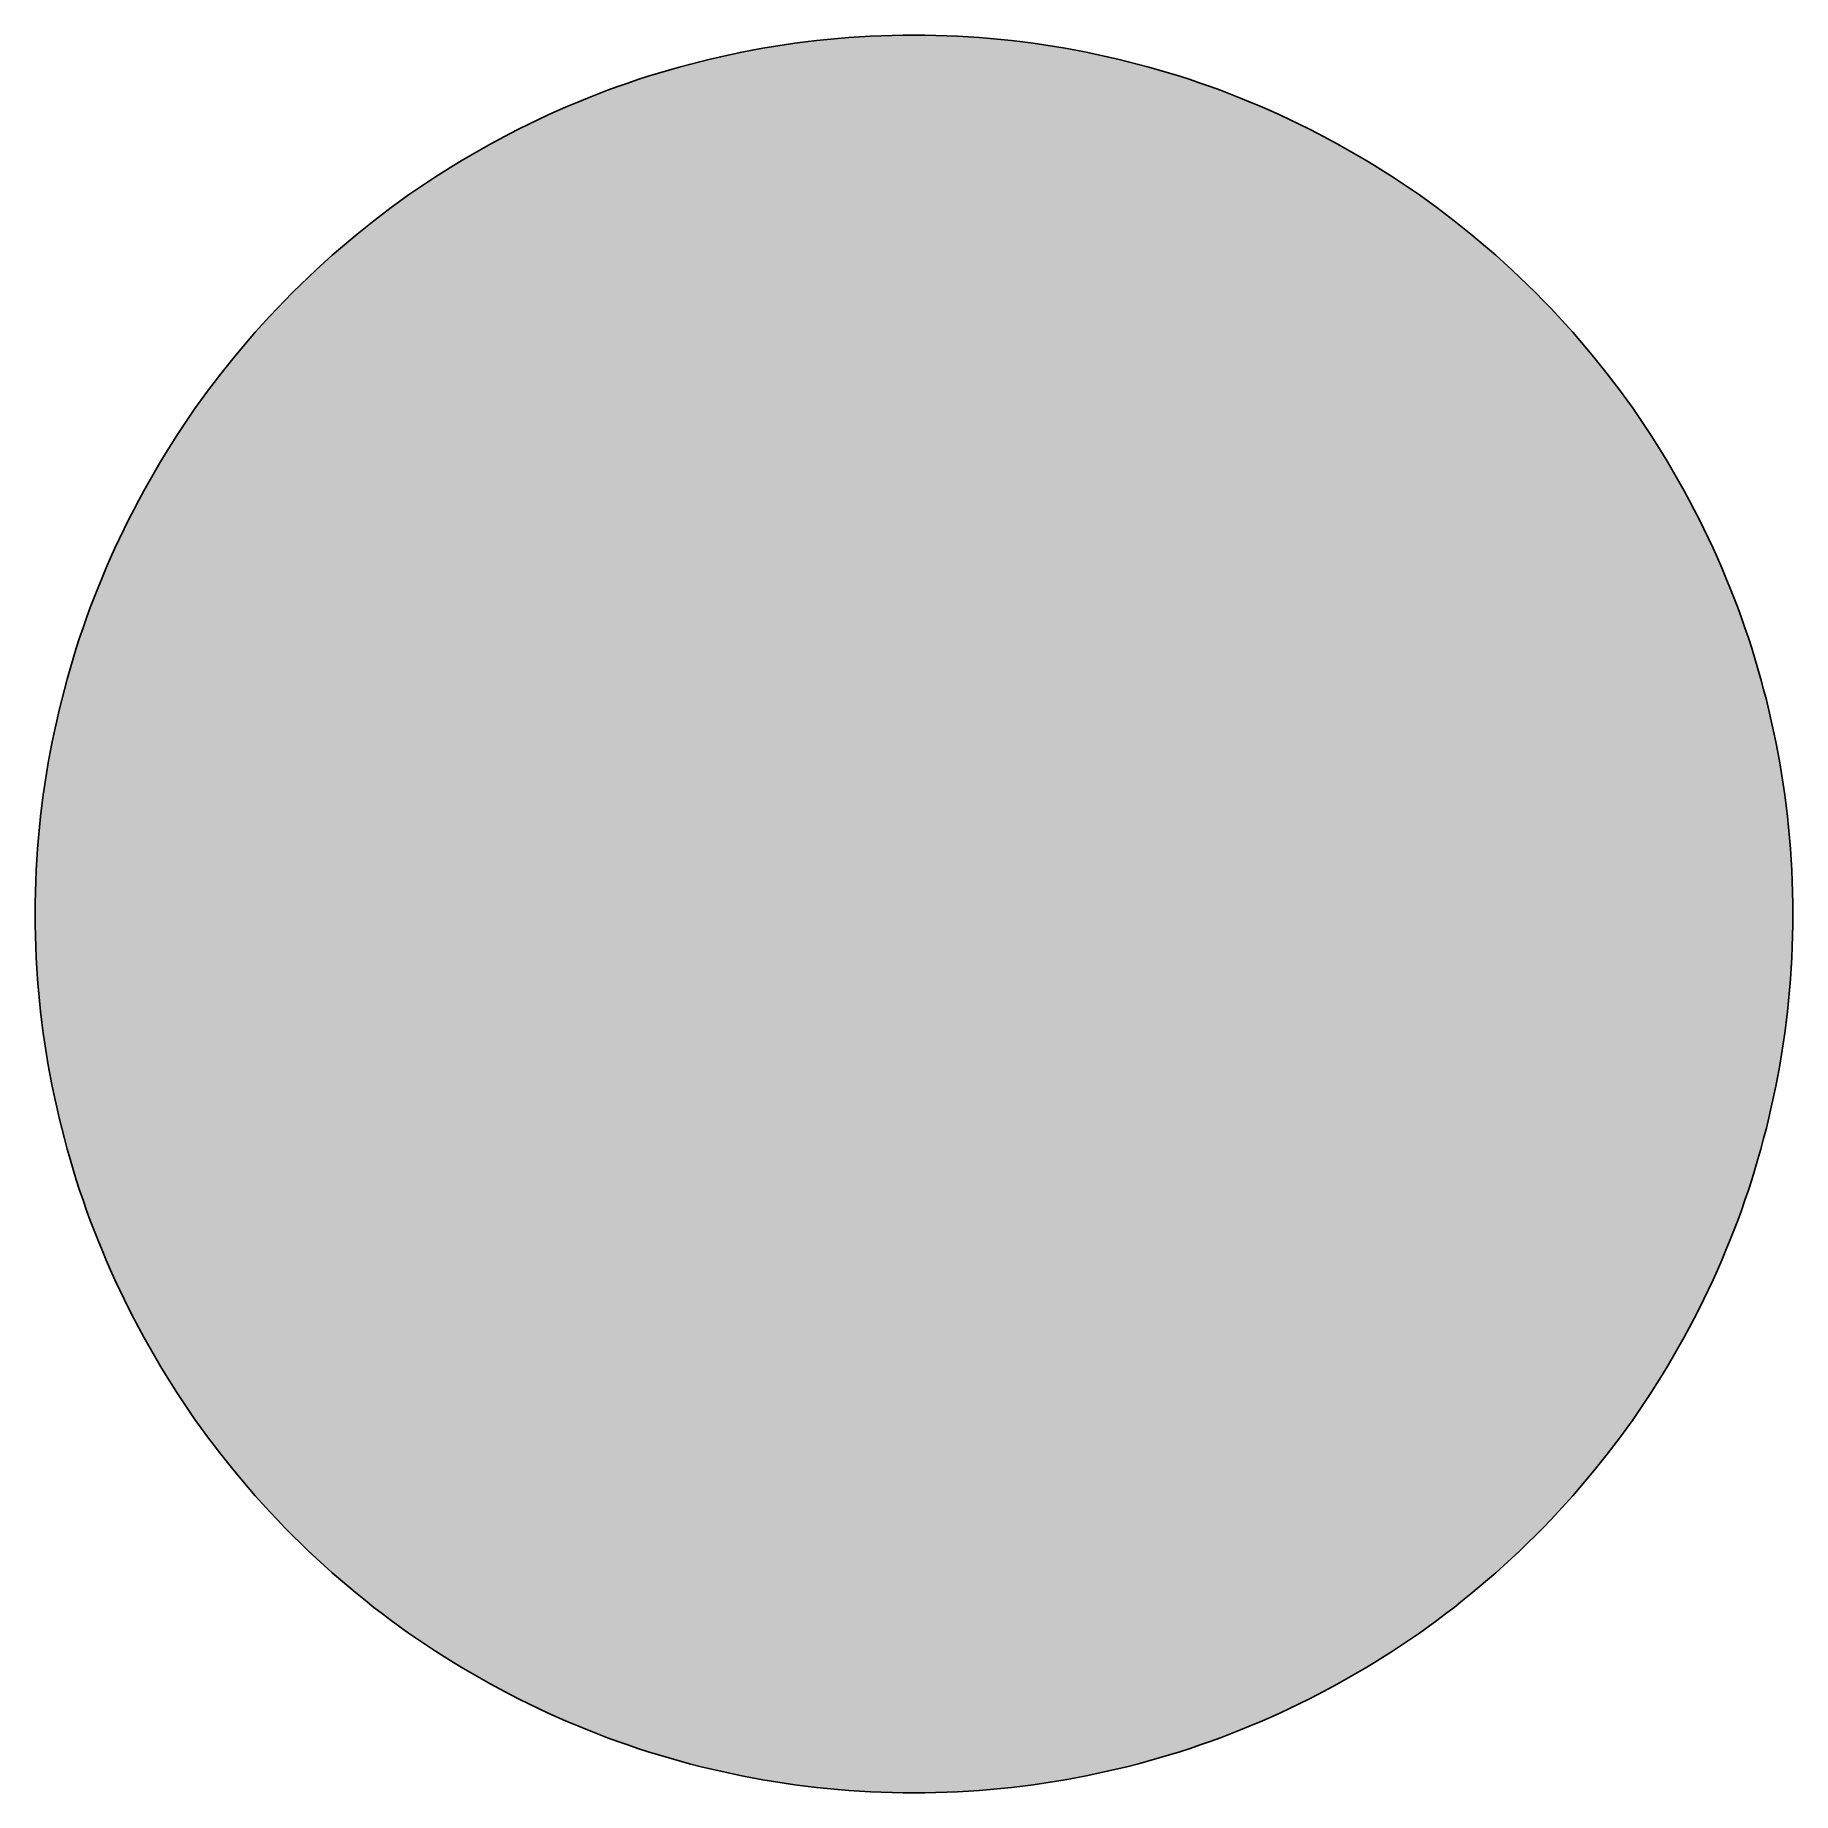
# Model space of a CAD drawing. Header units: millimetres. Extents: x 0 to 212, y 0 to 212.
import ezdxf

# ---------------------------------------------------------------- set-up
doc = ezdxf.new("R2010")
doc.units = ezdxf.units.MM

msp = doc.modelspace()

# ---------------------------------------------------------------- hatches: boundary and pattern name
msp.add_hatch(color=254).paths.add_polyline_path([(211.7189, 105.8869), (211.709, 107.2007), (211.6861, 108.5139), (211.6455, 109.8245), (211.5871, 111.1326), (211.5134, 112.4407), (211.4245, 113.7437), (211.3204, 115.0468), (211.201, 116.3447), (211.0638, 117.6426), (210.9114, 118.9355), (210.7413, 120.2258), (210.5584, 121.5136), (210.3577, 122.7988), (210.1418, 124.079), (209.9107, 125.3566), (209.6643, 126.6292), (209.4027, 127.8992), (209.1258, 129.1641), (208.8337, 130.4239), (208.5264, 131.6812), (208.2038, 132.936), (207.866, 134.1831), (207.5104, 135.4277), (207.1421, 136.6647), (206.7611, 137.8991), (206.3623, 139.1285), (205.9483, 140.3502), (205.5216, 141.5694), (205.0771, 142.781), (204.6199, 143.9901), (204.1474, 145.1915), (203.6623, 146.3853), (203.1619, 147.574), (202.6463, 148.7576), (202.1154, 149.9362), (201.5693, 151.1046), (201.0105, 152.2705), (200.439, 153.4262), (199.8523, 154.5768), (199.2503, 155.7198), (198.6356, 156.8577), (198.0057, 157.9855), (197.3605, 159.1081), (196.7052, 160.2232), (196.0321, 161.3281), (195.3489, 162.4279), (194.6504, 163.5176), (193.9366, 164.6022), (193.2102, 165.6766), (192.471, 166.7434), (191.7167, 167.8), (190.9521, 168.849), (190.1698, 169.8904), (189.3773, 170.9217), (188.5696, 171.9428), (187.7517, 172.9562), (186.9161, 173.9621), (186.0702, 174.9552), (185.2117, 175.9407), (184.338, 176.9161), (183.454, 177.8838), (182.5549, 178.8389), (181.643, 179.7837), (180.721, 180.7185), (179.7837, 181.643), (178.8389, 182.5549), (177.8838, 183.454), (176.9161, 184.338), (175.9407, 185.2117), (174.9552, 186.0702), (173.9621, 186.9161), (172.9562, 187.7492), (171.9428, 188.5696), (170.9217, 189.3773), (169.8904, 190.1698), (168.849, 190.9496), (167.8, 191.7167), (166.7408, 192.471), (165.6766, 193.2102), (164.6022, 193.9366), (163.5176, 194.6504), (162.4279, 195.3489), (161.3281, 196.0321), (160.2232, 196.7052), (159.1081, 197.3631), (157.9855, 198.0057), (156.8577, 198.6356), (155.7198, 199.2503), (154.5768, 199.8523), (153.4262, 200.439), (152.2705, 201.0131), (151.1046, 201.5719), (149.9362, 202.1154), (148.7576, 202.6463), (147.574, 203.1619), (146.3853, 203.6623), (145.1889, 204.15), (143.9875, 204.6199), (142.781, 205.0796), (141.5694, 205.5216), (140.3502, 205.9483), (139.1285, 206.3623), (137.8991, 206.7611), (136.6647, 207.1446), (135.4252, 207.5129), (134.1831, 207.866), (132.9334, 208.2038), (131.6812, 208.5264), (130.4239, 208.8337), (129.1641, 209.1284), (127.8966, 209.4052), (126.6292, 209.6668), (125.3541, 209.9132), (124.0765, 210.1444), (122.7963, 210.3603), (121.5136, 210.5584), (120.2258, 210.7438), (118.9355, 210.9114), (117.6401, 211.0638), (116.3447, 211.201), (115.0468, 211.3229), (113.7437, 211.4271), (112.4382, 211.516), (111.1326, 211.5896), (109.8245, 211.6455), (108.5113, 211.6861), (107.1982, 211.7115), (105.885, 211.7192), (104.5693, 211.7115), (103.2561, 211.6861), (101.9454, 211.6455), (100.6373, 211.5896), (99.3292, 211.516), (98.0262, 211.4271), (96.7232, 211.3229), (95.4253, 211.201), (94.1273, 211.0638), (92.8345, 210.9114), (91.5441, 210.7438), (90.2564, 210.5584), (88.9711, 210.3603), (87.691, 210.1444), (86.4133, 209.9132), (85.1408, 209.6668), (83.8708, 209.4052), (82.6059, 209.1284), (81.346, 208.8337), (80.0887, 208.5264), (78.834, 208.2038), (77.5868, 207.866), (76.3422, 207.5129), (75.1053, 207.1446), (73.8708, 206.7611), (72.6415, 206.3623), (71.4197, 205.9483), (70.2005, 205.5216), (68.9889, 205.0796), (67.7799, 204.6199), (66.5785, 204.15), (65.3847, 203.6623), (64.196, 203.1619), (63.0123, 202.6463), (61.8338, 202.1154), (60.6628, 201.5719), (59.4995, 201.0131), (58.3438, 200.439), (57.1932, 199.8523), (56.0502, 199.2503), (54.9123, 198.6356), (53.7845, 198.0057), (52.6618, 197.3631), (51.5468, 196.7052), (50.4419, 196.0321), (49.342, 195.3489), (48.2524, 194.6504), (47.1678, 193.9366), (46.0934, 193.2102), (45.0266, 192.471), (43.9699, 191.7167), (42.9209, 190.9496), (41.8795, 190.1698), (40.8483, 189.3773), (39.8272, 188.5696), (38.8137, 187.7492), (37.8079, 186.9161), (36.8148, 186.0702), (35.8292, 185.2117), (34.8539, 184.338), (33.8861, 183.454), (32.9311, 182.5549), (31.9862, 181.643), (31.049, 180.7185), (30.1269, 179.7837), (29.2151, 178.8389), (28.3159, 177.8838), (27.432, 176.9161), (26.5582, 175.9407), (25.6997, 174.9552), (24.8539, 173.9621), (24.0208, 172.9562), (23.2004, 171.9428), (22.3926, 170.9217), (21.6002, 169.8904), (20.8204, 168.849), (20.0533, 167.8), (19.2989, 166.7434), (18.5598, 165.6766), (17.8333, 164.6022), (17.1196, 163.5176), (16.4211, 162.4279), (15.7378, 161.3281), (15.0647, 160.2232), (14.4069, 159.1081), (13.7643, 157.9855), (13.1343, 156.8577), (12.5197, 155.7198), (11.9177, 154.5768), (11.3309, 153.4262), (10.7569, 152.2705), (10.1981, 151.1046), (9.6545, 149.9362), (9.1237, 148.7576), (8.6081, 147.574), (8.1077, 146.3853), (7.62, 145.1915), (7.1501, 143.9901), (6.6904, 142.781), (6.2484, 141.5694), (5.8217, 140.3502), (5.4077, 139.1285), (5.0089, 137.8991), (4.6253, 136.6647), (4.257, 135.4277), (3.904, 134.1831), (3.5662, 132.936), (3.2436, 131.6812), (2.9362, 130.4239), (2.6416, 129.1641), (2.3647, 127.8992), (2.1031, 126.6292), (1.8567, 125.3566), (1.6256, 124.079), (1.4097, 122.7988), (1.2116, 121.5136), (1.0262, 120.2258), (0.8585, 118.9355), (0.7061, 117.6426), (0.569, 116.3447), (0.447, 115.0468), (0.3429, 113.7437), (0.254, 112.4407), (0.1803, 111.1326), (0.1245, 109.8245), (0.0838, 108.5139), (0.0584, 107.2007), (0.0508, 105.885), (0.0584, 104.5718), (0.0838, 103.2586), (0.1245, 101.9454), (0.1803, 100.6373), (0.254, 99.3318), (0.3429, 98.0262), (0.447, 96.7232), (0.569, 95.4253), (0.7061, 94.1299), (0.8585, 92.8345), (1.0262, 91.5441), (1.2116, 90.2564), (1.4097, 88.9737), (1.6256, 87.6935), (1.8567, 86.4159), (2.1031, 85.1408), (2.3647, 83.8733), (2.6416, 82.6059), (2.9362, 81.346), (3.2436, 80.0887), (3.5662, 78.8365), (3.904, 77.5868), (4.257, 76.3448), (4.6253, 75.1053), (5.0089, 73.8708), (5.4077, 72.6415), (5.8217, 71.4197), (6.2484, 70.2005), (6.6904, 68.9889), (7.1501, 67.7824), (7.62, 66.581), (8.1077, 65.3847), (8.6081, 64.196), (9.1237, 63.0123), (9.6545, 61.8338), (10.1981, 60.6654), (10.7569, 59.4995), (11.3309, 58.3438), (11.9177, 57.1932), (12.5197, 56.0502), (13.1343, 54.9123), (13.7643, 53.7845), (14.4069, 52.6618), (15.0647, 51.5468), (15.7378, 50.4419), (16.4211, 49.342), (17.1196, 48.2524), (17.8333, 47.1678), (18.5598, 46.0934), (19.2989, 45.0291), (20.0533, 43.9699), (20.8204, 42.9209), (21.6002, 41.8795), (22.3926, 40.8483), (23.2004, 39.8272), (24.0208, 38.8137), (24.8539, 37.8079), (25.6997, 36.8148), (26.5582, 35.8292), (27.432, 34.8539), (28.3159, 33.8861), (29.2151, 32.9311), (30.1269, 31.9862), (31.049, 31.049), (31.9862, 30.1269), (32.9311, 29.2151), (33.8861, 28.3159), (34.8539, 27.432), (35.8292, 26.5582), (36.8148, 25.6997), (37.8079, 24.8539), (38.8137, 24.0182), (39.8272, 23.2004), (40.8483, 22.3926), (41.8795, 21.6002), (42.9209, 20.8178), (43.9699, 20.0533), (45.0266, 19.2989), (46.0934, 18.5598), (47.1678, 17.8333), (48.2524, 17.1196), (49.342, 16.4211), (50.4419, 15.7378), (51.5468, 15.0647), (52.6618, 14.4094), (53.7845, 13.7643), (54.9123, 13.1343), (56.0502, 12.5197), (57.1932, 11.9177), (58.3438, 11.3309), (59.4995, 10.7594), (60.6628, 10.2006), (61.8338, 9.6545), (63.0123, 9.1237), (64.196, 8.6081), (65.3847, 8.1077), (66.5785, 7.6225), (67.7799, 7.1501), (68.9889, 6.6929), (70.2005, 6.2484), (71.4197, 5.8217), (72.6415, 5.4077), (73.8708, 5.0089), (75.1053, 4.6279), (76.3422, 4.2596), (77.5868, 3.904), (78.834, 3.5662), (80.0887, 3.2436), (81.346, 2.9362), (82.6059, 2.6441), (83.8708, 2.3673), (85.1408, 2.1057), (86.4133, 1.8593), (87.691, 1.6281), (88.9711, 1.4122), (90.2564, 1.2116), (91.5441, 1.0287), (92.8345, 0.8585), (94.1273, 0.7061), (95.4253, 0.569), (96.7232, 0.4496), (98.0262, 0.3454), (99.3292, 0.2565), (100.6373, 0.1829), (101.9454, 0.1245), (103.2561, 0.0838), (104.5693, 0.061), (105.885, 0.0533), (107.1982, 0.061), (108.5113, 0.0838), (109.8245, 0.1245), (111.1326, 0.1829), (112.4382, 0.2565), (113.7437, 0.3454), (115.0468, 0.4496), (116.3447, 0.569), (117.6401, 0.7061), (118.9355, 0.8585), (120.2258, 1.0287), (121.5136, 1.2116), (122.7963, 1.4122), (124.0765, 1.6281), (125.3541, 1.8593), (126.6292, 2.1057), (127.8966, 2.3673), (129.1641, 2.6441), (130.4239, 2.9362), (131.6812, 3.2436), (132.9334, 3.5662), (134.1831, 3.904), (135.4252, 4.2596), (136.6647, 4.6279), (137.8991, 5.0089), (139.1285, 5.4077), (140.3502, 5.8217), (141.5694, 6.2484), (142.781, 6.6929), (143.9875, 7.1501), (145.1889, 7.6225), (146.3853, 8.1077), (147.574, 8.6081), (148.7576, 9.1237), (149.9362, 9.6545), (151.1046, 10.2006), (152.2705, 10.7594), (153.4262, 11.3309), (154.5768, 11.9177), (155.7198, 12.5197), (156.8577, 13.1343), (157.9855, 13.7643), (159.1081, 14.4094), (160.2232, 15.0647), (161.3281, 15.7378), (162.4279, 16.4211), (163.5176, 17.1196), (164.6022, 17.8333), (165.6766, 18.5598), (166.7408, 19.2989), (167.8, 20.0533), (168.849, 20.8178), (169.8904, 21.6002), (170.9217, 22.3926), (171.9428, 23.2004), (172.9562, 24.0182), (173.9621, 24.8539), (174.9552, 25.6997), (175.9407, 26.5582), (176.9161, 27.432), (177.8838, 28.3159), (178.8389, 29.2151), (179.7837, 30.1269), (180.721, 31.049), (181.643, 31.9862), (182.5549, 32.9311), (183.454, 33.8861), (184.338, 34.8539), (185.2117, 35.8292), (186.0702, 36.8148), (186.9161, 37.8079), (187.7517, 38.8137), (188.5696, 39.8272), (189.3773, 40.8483), (190.1698, 41.8795), (190.9521, 42.9209), (191.7167, 43.9699), (192.471, 45.0291), (193.2102, 46.0934), (193.9366, 47.1678), (194.6504, 48.2524), (195.3489, 49.342), (196.0321, 50.4419), (196.7052, 51.5468), (197.3605, 52.6618), (198.0057, 53.7845), (198.6356, 54.9123), (199.2503, 56.0502), (199.8523, 57.1932), (200.439, 58.3438), (201.0105, 59.4995), (201.5693, 60.6654), (202.1154, 61.8338), (202.6463, 63.0123), (203.1619, 64.196), (203.6623, 65.3847), (204.1474, 66.581), (204.6199, 67.7824), (205.0771, 68.9889), (205.5216, 70.2005), (205.9483, 71.4197), (206.3623, 72.6415), (206.7611, 73.8708), (207.1421, 75.1053), (207.5104, 76.3448), (207.866, 77.5868), (208.2038, 78.8365), (208.5264, 80.0887), (208.8337, 81.346), (209.1258, 82.6059), (209.4027, 83.8733), (209.6643, 85.1408), (209.9107, 86.4159), (210.1418, 87.6935), (210.3577, 88.9737), (210.5584, 90.2564), (210.7413, 91.5441), (210.9114, 92.8345), (211.0638, 94.1299), (211.201, 95.4253), (211.3204, 96.7232), (211.4245, 98.0262), (211.5134, 99.3318), (211.5871, 100.6373), (211.6455, 101.9454), (211.6861, 103.2586), (211.709, 104.5718), (211.7166, 105.885)])
h = msp.add_hatch(color=22)
edge = h.paths.add_edge_path()
edge.add_line((206.4272, 105.8869), (206.4182, 107.1347))
edge.add_line((206.4182, 107.1347), (206.3953, 108.3818))
edge.add_line((206.3953, 108.3818), (206.3572, 109.6264))
edge.add_line((206.3572, 109.6264), (206.3013, 110.871))
edge.add_line((206.3013, 110.871), (206.2328, 112.1131))
edge.add_line((206.2328, 112.1131), (206.1489, 113.3526))
edge.add_line((206.1489, 113.3526), (206.0499, 114.5896))
edge.add_line((206.0499, 114.5896), (205.933, 115.824))
edge.add_line((205.933, 115.824), (205.8035, 117.0534))
edge.add_line((205.8035, 117.0534), (205.6587, 118.2827))
edge.add_line((205.6587, 118.2827), (205.4987, 119.5095))
edge.add_line((205.4987, 119.5095), (205.3234, 120.7313))
edge.add_line((205.3234, 120.7313), (205.1355, 121.953))
edge.add_line((205.1355, 121.953), (204.9297, 123.1697))
edge.add_line((204.9297, 123.1697), (204.7113, 124.3813))
edge.add_line((204.7113, 124.3813), (204.4776, 125.5928))
edge.add_line((204.4776, 125.5928), (204.2287, 126.7968))
edge.add_line((204.2287, 126.7968), (203.9645, 128.0008))
edge.add_line((203.9645, 128.0008), (203.6877, 129.1971))
edge.add_line((203.6877, 129.1971), (203.393, 130.3934))
edge.add_line((203.393, 130.3934), (203.0882, 131.5822))
edge.add_line((203.0882, 131.5822), (202.7657, 132.7683))
edge.add_line((202.7657, 132.7683), (202.4304, 133.9494))
edge.add_line((202.4304, 133.9494), (202.0799, 135.1255))
edge.add_line((202.0799, 135.1255), (201.7166, 136.2989))
edge.add_line((201.7166, 136.2989), (201.3382, 137.4648))
edge.add_line((201.3382, 137.4648), (200.9445, 138.6281))
edge.add_line((200.9445, 138.6281), (200.5381, 139.7864))
edge.add_line((200.5381, 139.7864), (200.119, 140.937))
edge.add_line((200.119, 140.937), (199.6846, 142.0851))
edge.add_line((199.6846, 142.0851), (199.2351, 143.2255))
edge.add_line((199.2351, 143.2255), (198.7728, 144.3609))
edge.add_line((198.7728, 144.3609), (198.2978, 145.4912))
edge.add_line((198.2978, 145.4912), (197.8076, 146.6139))
edge.add_line((197.8076, 146.6139), (197.3047, 147.734))
edge.add_line((197.3047, 147.734), (196.7865, 148.844))
edge.add_line((196.7865, 148.844), (196.2556, 149.9514))
edge.add_line((196.2556, 149.9514), (195.7121, 151.0513))
edge.add_line((195.7121, 151.0513), (195.1533, 152.1435))
edge.add_line((195.1533, 152.1435), (194.5818, 153.2306))
edge.add_line((194.5818, 153.2306), (193.9976, 154.3101))
edge.add_line((193.9976, 154.3101), (193.4007, 155.382))
edge.add_line((193.4007, 155.382), (192.7885, 156.4462))
edge.add_line((192.7885, 156.4462), (192.1637, 157.5054))
edge.add_line((192.1637, 157.5054), (191.5262, 158.557))
edge.add_line((191.5262, 158.557), (190.8759, 159.6009))
edge.add_line((190.8759, 159.6009), (190.2104, 160.6372))
edge.add_line((190.2104, 160.6372), (189.5348, 161.6659))
edge.add_line((189.5348, 161.6659), (188.8439, 162.687))
edge.add_line((188.8439, 162.687), (188.1429, 163.7005))
edge.add_line((188.1429, 163.7005), (187.4266, 164.7038))
edge.add_line((187.4266, 164.7038), (186.6976, 165.702))
edge.add_line((186.6976, 165.702), (185.9559, 166.69))
edge.add_line((185.9559, 166.69), (185.2041, 167.6705))
edge.add_line((185.2041, 167.6705), (184.437, 168.6408))
edge.add_line((184.437, 168.6408), (183.6572, 169.6034))
edge.add_line((183.6572, 169.6034), (182.8673, 170.5585))
edge.add_line((182.8673, 170.5585), (182.0621, 171.5033))
edge.add_line((182.0621, 171.5033), (181.2468, 172.4381))
edge.add_line((181.2468, 172.4381), (180.4162, 173.3652))
edge.add_line((180.4162, 173.3652), (179.5755, 174.2846))
edge.add_line((179.5755, 174.2846), (178.722, 175.1914))
edge.add_line((178.722, 175.1914), (177.8559, 176.0906))
edge.add_line((177.8559, 176.0906), (176.9796, 176.9796))
edge.add_line((176.9796, 176.9796), (176.0906, 177.8559))
edge.add_line((176.0906, 177.8559), (175.1914, 178.722))
edge.add_line((175.1914, 178.722), (174.2846, 179.5755))
edge.add_line((174.2846, 179.5755), (173.3652, 180.4162))
edge.add_line((173.3652, 180.4162), (172.4381, 181.2442))
edge.add_line((172.4381, 181.2442), (171.5033, 182.0621))
edge.add_line((171.5033, 182.0621), (170.5585, 182.8648))
edge.add_line((170.5585, 182.8648), (169.6034, 183.6572))
edge.add_line((169.6034, 183.6572), (168.6408, 184.437))
edge.add_line((168.6408, 184.437), (167.6705, 185.2041))
edge.add_line((167.6705, 185.2041), (166.69, 185.9559))
edge.add_line((166.69, 185.9559), (165.702, 186.6976))
edge.add_line((165.702, 186.6976), (164.7038, 187.4266))
edge.add_line((164.7038, 187.4266), (163.7005, 188.1429))
edge.add_line((163.7005, 188.1429), (162.687, 188.8439))
edge.add_line((162.687, 188.8439), (161.6659, 189.5348))
edge.add_line((161.6659, 189.5348), (160.6372, 190.2104))
edge.add_line((160.6372, 190.2104), (159.6009, 190.8759))
edge.add_line((159.6009, 190.8759), (158.557, 191.5262))
edge.add_line((158.557, 191.5262), (157.5054, 192.1637))
edge.add_line((157.5054, 192.1637), (156.4462, 192.7885))
edge.add_line((156.4462, 192.7885), (155.382, 193.4007))
edge.add_line((155.382, 193.4007), (154.3075, 193.9976))
edge.add_line((154.3075, 193.9976), (153.228, 194.5818))
edge.add_line((153.228, 194.5818), (152.1435, 195.1533))
edge.add_line((152.1435, 195.1533), (151.0487, 195.7121))
edge.add_line((151.0487, 195.7121), (149.9514, 196.2556))
edge.add_line((149.9514, 196.2556), (148.844, 196.7865))
edge.add_line((148.844, 196.7865), (147.734, 197.3047))
edge.add_line((147.734, 197.3047), (146.6139, 197.8076))
edge.add_line((146.6139, 197.8076), (145.4912, 198.2978))
edge.add_line((145.4912, 198.2978), (144.3609, 198.7728))
edge.add_line((144.3609, 198.7728), (143.2255, 199.2351))
edge.add_line((143.2255, 199.2351), (142.0825, 199.6846))
edge.add_line((142.0825, 199.6846), (140.937, 200.119))
edge.add_line((140.937, 200.119), (139.7838, 200.5406))
edge.add_line((139.7838, 200.5406), (138.6281, 200.947))
edge.add_line((138.6281, 200.947), (137.4648, 201.3382))
edge.add_line((137.4648, 201.3382), (136.2989, 201.7166))
edge.add_line((136.2989, 201.7166), (135.1255, 202.0824))
edge.add_line((135.1255, 202.0824), (133.9494, 202.4304))
edge.add_line((133.9494, 202.4304), (132.7683, 202.7657))
edge.add_line((132.7683, 202.7657), (131.5822, 203.0882))
edge.add_line((131.5822, 203.0882), (130.3909, 203.3956))
edge.add_line((130.3909, 203.3956), (129.1971, 203.6877))
edge.add_line((129.1971, 203.6877), (127.9982, 203.9645))
edge.add_line((127.9982, 203.9645), (126.7968, 204.2287))
edge.add_line((126.7968, 204.2287), (125.5903, 204.4776))
edge.add_line((125.5903, 204.4776), (124.3813, 204.7113))
edge.add_line((124.3813, 204.7113), (123.1671, 204.9323))
edge.add_line((123.1671, 204.9323), (121.9505, 205.1355))
edge.add_line((121.9505, 205.1355), (120.7313, 205.326))
edge.add_line((120.7313, 205.326), (119.5095, 205.5012))
edge.add_line((119.5095, 205.5012), (118.2827, 205.6613))
edge.add_line((118.2827, 205.6613), (117.0534, 205.806))
edge.add_line((117.0534, 205.806), (115.8215, 205.9356))
edge.add_line((115.8215, 205.9356), (114.587, 206.0499))
edge.add_line((114.587, 206.0499), (113.35, 206.1489))
edge.add_line((113.35, 206.1489), (112.1105, 206.2353))
edge.add_line((112.1105, 206.2353), (110.871, 206.3039))
edge.add_line((110.871, 206.3039), (109.6264, 206.3572))
edge.add_line((109.6264, 206.3572), (108.3818, 206.3953))
edge.add_line((108.3818, 206.3953), (107.1347, 206.4207))
edge.add_line((107.1347, 206.4207), (105.885, 206.4283))
edge.add_line((105.885, 206.4283), (104.6353, 206.4207))
edge.add_line((104.6353, 206.4207), (103.3882, 206.3953))
edge.add_line((103.3882, 206.3953), (102.1436, 206.3572))
edge.add_line((102.1436, 206.3572), (100.899, 206.3039))
edge.add_line((100.899, 206.3039), (99.6569, 206.2353))
edge.add_line((99.6569, 206.2353), (98.4174, 206.1489))
edge.add_line((98.4174, 206.1489), (97.1804, 206.0499))
edge.add_line((97.1804, 206.0499), (95.946, 205.9356))
edge.add_line((95.946, 205.9356), (94.7166, 205.806))
edge.add_line((94.7166, 205.806), (93.4872, 205.6613))
edge.add_line((93.4872, 205.6613), (92.2604, 205.5012))
edge.add_line((92.2604, 205.5012), (91.0387, 205.326))
edge.add_line((91.0387, 205.326), (89.8169, 205.1355))
edge.add_line((89.8169, 205.1355), (88.6003, 204.9323))
edge.add_line((88.6003, 204.9323), (87.3887, 204.7113))
edge.add_line((87.3887, 204.7113), (86.1771, 204.4776))
edge.add_line((86.1771, 204.4776), (84.9732, 204.2287))
edge.add_line((84.9732, 204.2287), (83.7692, 203.9645))
edge.add_line((83.7692, 203.9645), (82.5729, 203.6877))
edge.add_line((82.5729, 203.6877), (81.3765, 203.3956))
edge.add_line((81.3765, 203.3956), (80.1878, 203.0882))
edge.add_line((80.1878, 203.0882), (79.0016, 202.7657))
edge.add_line((79.0016, 202.7657), (77.8205, 202.4304))
edge.add_line((77.8205, 202.4304), (76.6445, 202.0824))
edge.add_line((76.6445, 202.0824), (75.471, 201.7166))
edge.add_line((75.471, 201.7166), (74.3052, 201.3382))
edge.add_line((74.3052, 201.3382), (73.1418, 200.947))
edge.add_line((73.1418, 200.947), (71.9836, 200.5406))
edge.add_line((71.9836, 200.5406), (70.833, 200.119))
edge.add_line((70.833, 200.119), (69.6849, 199.6846))
edge.add_line((69.6849, 199.6846), (68.5444, 199.2351))
edge.add_line((68.5444, 199.2351), (67.4091, 198.7728))
edge.add_line((67.4091, 198.7728), (66.2788, 198.2978))
edge.add_line((66.2788, 198.2978), (65.1561, 197.8076))
edge.add_line((65.1561, 197.8076), (64.0359, 197.3047))
edge.add_line((64.0359, 197.3047), (62.926, 196.7865))
edge.add_line((62.926, 196.7865), (61.8185, 196.2556))
edge.add_line((61.8185, 196.2556), (60.7187, 195.7121))
edge.add_line((60.7187, 195.7121), (59.6265, 195.1533))
edge.add_line((59.6265, 195.1533), (58.5394, 194.5818))
edge.add_line((58.5394, 194.5818), (57.4599, 193.9976))
edge.add_line((57.4599, 193.9976), (56.388, 193.4007))
edge.add_line((56.388, 193.4007), (55.3237, 192.7885))
edge.add_line((55.3237, 192.7885), (54.2646, 192.1637))
edge.add_line((54.2646, 192.1637), (53.213, 191.5262))
edge.add_line((53.213, 191.5262), (52.1691, 190.8759))
edge.add_line((52.1691, 190.8759), (51.1327, 190.2104))
edge.add_line((51.1327, 190.2104), (50.104, 189.5348))
edge.add_line((50.104, 189.5348), (49.083, 188.8439))
edge.add_line((49.083, 188.8439), (48.0695, 188.1429))
edge.add_line((48.0695, 188.1429), (47.0662, 187.4266))
edge.add_line((47.0662, 187.4266), (46.068, 186.6976))
edge.add_line((46.068, 186.6976), (45.0799, 185.9559))
edge.add_line((45.0799, 185.9559), (44.0995, 185.2041))
edge.add_line((44.0995, 185.2041), (43.1292, 184.437))
edge.add_line((43.1292, 184.437), (42.1665, 183.6572))
edge.add_line((42.1665, 183.6572), (41.2115, 182.8648))
edge.add_line((41.2115, 182.8648), (40.2666, 182.0621))
edge.add_line((40.2666, 182.0621), (39.3319, 181.2442))
edge.add_line((39.3319, 181.2442), (38.4048, 180.4162))
edge.add_line((38.4048, 180.4162), (37.4853, 179.5755))
edge.add_line((37.4853, 179.5755), (36.5785, 178.722))
edge.add_line((36.5785, 178.722), (35.6794, 177.8559))
edge.add_line((35.6794, 177.8559), (34.7904, 176.9796))
edge.add_line((34.7904, 176.9796), (33.9141, 176.0906))
edge.add_line((33.9141, 176.0906), (33.0479, 175.1914))
edge.add_line((33.0479, 175.1914), (32.1945, 174.2846))
edge.add_line((32.1945, 174.2846), (31.3538, 173.3652))
edge.add_line((31.3538, 173.3652), (30.5257, 172.4381))
edge.add_line((30.5257, 172.4381), (29.7078, 171.5033))
edge.add_line((29.7078, 171.5033), (28.9052, 170.5585))
edge.add_line((28.9052, 170.5585), (28.1127, 169.6034))
edge.add_line((28.1127, 169.6034), (27.3329, 168.6408))
edge.add_line((27.3329, 168.6408), (26.5659, 167.6705))
edge.add_line((26.5659, 167.6705), (25.814, 166.69))
edge.add_line((25.814, 166.69), (25.0723, 165.702))
edge.add_line((25.0723, 165.702), (24.3434, 164.7038))
edge.add_line((24.3434, 164.7038), (23.6271, 163.7005))
edge.add_line((23.6271, 163.7005), (22.926, 162.687))
edge.add_line((22.926, 162.687), (22.2352, 161.6659))
edge.add_line((22.2352, 161.6659), (21.5595, 160.6372))
edge.add_line((21.5595, 160.6372), (20.894, 159.6009))
edge.add_line((20.894, 159.6009), (20.2438, 158.557))
edge.add_line((20.2438, 158.557), (19.6063, 157.5054))
edge.add_line((19.6063, 157.5054), (18.9814, 156.4462))
edge.add_line((18.9814, 156.4462), (18.3693, 155.382))
edge.add_line((18.3693, 155.382), (17.7724, 154.3101))
edge.add_line((17.7724, 154.3101), (17.1882, 153.2306))
edge.add_line((17.1882, 153.2306), (16.6167, 152.1435))
edge.add_line((16.6167, 152.1435), (16.0579, 151.0513))
edge.add_line((16.0579, 151.0513), (15.5143, 149.9514))
edge.add_line((15.5143, 149.9514), (14.9835, 148.844))
edge.add_line((14.9835, 148.844), (14.4653, 147.734))
edge.add_line((14.4653, 147.734), (13.9624, 146.6139))
edge.add_line((13.9624, 146.6139), (13.4722, 145.4912))
edge.add_line((13.4722, 145.4912), (12.9972, 144.3609))
edge.add_line((12.9972, 144.3609), (12.5349, 143.2255))
edge.add_line((12.5349, 143.2255), (12.0853, 142.0851))
edge.add_line((12.0853, 142.0851), (11.651, 140.937))
edge.add_line((11.651, 140.937), (11.2293, 139.7864))
edge.add_line((11.2293, 139.7864), (10.8229, 138.6281))
edge.add_line((10.8229, 138.6281), (10.4318, 137.4648))
edge.add_line((10.4318, 137.4648), (10.0533, 136.2989))
edge.add_line((10.0533, 136.2989), (9.6876, 135.1255))
edge.add_line((9.6876, 135.1255), (9.3396, 133.9494))
edge.add_line((9.3396, 133.9494), (9.0043, 132.7683))
edge.add_line((9.0043, 132.7683), (8.6817, 131.5822))
edge.add_line((8.6817, 131.5822), (8.3744, 130.3934))
edge.add_line((8.3744, 130.3934), (8.0823, 129.1971))
edge.add_line((8.0823, 129.1971), (7.8054, 128.0008))
edge.add_line((7.8054, 128.0008), (7.5413, 126.7968))
edge.add_line((7.5413, 126.7968), (7.2923, 125.5928))
edge.add_line((7.2923, 125.5928), (7.0587, 124.3813))
edge.add_line((7.0587, 124.3813), (6.8377, 123.1697))
edge.add_line((6.8377, 123.1697), (6.6345, 121.953))
edge.add_line((6.6345, 121.953), (6.444, 120.7313))
edge.add_line((6.444, 120.7313), (6.2687, 119.5095))
edge.add_line((6.2687, 119.5095), (6.1087, 118.2827))
edge.add_line((6.1087, 118.2827), (5.9639, 117.0534))
edge.add_line((5.9639, 117.0534), (5.8344, 115.824))
edge.add_line((5.8344, 115.824), (5.7201, 114.5896))
edge.add_line((5.7201, 114.5896), (5.621, 113.3526))
edge.add_line((5.621, 113.3526), (5.5347, 112.1131))
edge.add_line((5.5347, 112.1131), (5.4661, 110.871))
edge.add_line((5.4661, 110.871), (5.4127, 109.6264))
edge.add_line((5.4127, 109.6264), (5.3746, 108.3818))
edge.add_line((5.3746, 108.3818), (5.3492, 107.1347))
edge.add_line((5.3492, 107.1347), (5.3416, 105.885))
edge.add_line((5.3416, 105.885), (5.3492, 104.6353))
edge.add_line((5.3492, 104.6353), (5.3746, 103.3882))
edge.add_line((5.3746, 103.3882), (5.4127, 102.1436))
edge.add_line((5.4127, 102.1436), (5.4661, 100.899))
edge.add_line((5.4661, 100.899), (5.5347, 99.6594))
edge.add_line((5.5347, 99.6594), (5.621, 98.4199))
edge.add_line((5.621, 98.4199), (5.7201, 97.1829))
edge.add_line((5.7201, 97.1829), (5.8344, 95.9485))
edge.add_line((5.8344, 95.9485), (5.9639, 94.7166))
edge.add_line((5.9639, 94.7166), (6.1087, 93.4872))
edge.add_line((6.1087, 93.4872), (6.2687, 92.2604))
edge.add_line((6.2687, 92.2604), (6.444, 91.0387))
edge.add_line((6.444, 91.0387), (6.6345, 89.8195))
edge.add_line((6.6345, 89.8195), (6.8377, 88.6028))
edge.add_line((6.8377, 88.6028), (7.0587, 87.3887))
edge.add_line((7.0587, 87.3887), (7.2923, 86.1797))
edge.add_line((7.2923, 86.1797), (7.5413, 84.9732))
edge.add_line((7.5413, 84.9732), (7.8054, 83.7717))
edge.add_line((7.8054, 83.7717), (8.0823, 82.5729))
edge.add_line((8.0823, 82.5729), (8.3744, 81.3791))
edge.add_line((8.3744, 81.3791), (8.6817, 80.1878))
edge.add_line((8.6817, 80.1878), (9.0043, 79.0016))
edge.add_line((9.0043, 79.0016), (9.3396, 77.8205))
edge.add_line((9.3396, 77.8205), (9.6876, 76.6445))
edge.add_line((9.6876, 76.6445), (10.0533, 75.471))
edge.add_line((10.0533, 75.471), (10.4318, 74.3052))
edge.add_line((10.4318, 74.3052), (10.8229, 73.1418))
edge.add_line((10.8229, 73.1418), (11.2293, 71.9861))
edge.add_line((11.2293, 71.9861), (11.651, 70.833))
edge.add_line((11.651, 70.833), (12.0853, 69.6874))
edge.add_line((12.0853, 69.6874), (12.5349, 68.5444))
edge.add_line((12.5349, 68.5444), (12.9972, 67.4091))
edge.add_line((12.9972, 67.4091), (13.4722, 66.2788))
edge.add_line((13.4722, 66.2788), (13.9624, 65.1561))
edge.add_line((13.9624, 65.1561), (14.4653, 64.0359))
edge.add_line((14.4653, 64.0359), (14.9835, 62.926))
edge.add_line((14.9835, 62.926), (15.5143, 61.8185))
edge.add_line((15.5143, 61.8185), (16.0579, 60.7212))
edge.add_line((16.0579, 60.7212), (16.6167, 59.6265))
edge.add_line((16.6167, 59.6265), (17.1882, 58.5419))
edge.add_line((17.1882, 58.5419), (17.7724, 57.4624))
edge.add_line((17.7724, 57.4624), (18.3693, 56.388))
edge.add_line((18.3693, 56.388), (18.9814, 55.3237))
edge.add_line((18.9814, 55.3237), (19.6063, 54.2646))
edge.add_line((19.6063, 54.2646), (20.2438, 53.213))
edge.add_line((20.2438, 53.213), (20.894, 52.1691))
edge.add_line((20.894, 52.1691), (21.5595, 51.1327))
edge.add_line((21.5595, 51.1327), (22.2352, 50.104))
edge.add_line((22.2352, 50.104), (22.926, 49.083))
edge.add_line((22.926, 49.083), (23.6271, 48.0695))
edge.add_line((23.6271, 48.0695), (24.3434, 47.0662))
edge.add_line((24.3434, 47.0662), (25.0723, 46.068))
edge.add_line((25.0723, 46.068), (25.814, 45.0799))
edge.add_line((25.814, 45.0799), (26.5659, 44.0995))
edge.add_line((26.5659, 44.0995), (27.3329, 43.1292))
edge.add_line((27.3329, 43.1292), (28.1127, 42.1665))
edge.add_line((28.1127, 42.1665), (28.9052, 41.2115))
edge.add_line((28.9052, 41.2115), (29.7078, 40.2666))
edge.add_line((29.7078, 40.2666), (30.5257, 39.3319))
edge.add_line((30.5257, 39.3319), (31.3538, 38.4048))
edge.add_line((31.3538, 38.4048), (32.1945, 37.4853))
edge.add_line((32.1945, 37.4853), (33.0479, 36.5785))
edge.add_line((33.0479, 36.5785), (33.9141, 35.6794))
edge.add_line((33.9141, 35.6794), (34.7904, 34.7904))
edge.add_line((34.7904, 34.7904), (35.6794, 33.9141))
edge.add_line((35.6794, 33.9141), (36.5785, 33.0479))
edge.add_line((36.5785, 33.0479), (37.4853, 32.1945))
edge.add_line((37.4853, 32.1945), (38.4048, 31.3538))
edge.add_line((38.4048, 31.3538), (39.3319, 30.5232))
edge.add_line((39.3319, 30.5232), (40.2666, 29.7078))
edge.add_line((40.2666, 29.7078), (41.2115, 28.9027))
edge.add_line((41.2115, 28.9027), (42.1665, 28.1127))
edge.add_line((42.1665, 28.1127), (43.1292, 27.3329))
edge.add_line((43.1292, 27.3329), (44.0995, 26.5659))
edge.add_line((44.0995, 26.5659), (45.0799, 25.814))
edge.add_line((45.0799, 25.814), (46.068, 25.0723))
edge.add_line((46.068, 25.0723), (47.0662, 24.3434))
edge.add_line((47.0662, 24.3434), (48.0695, 23.6271))
edge.add_line((48.0695, 23.6271), (49.083, 22.926))
edge.add_line((49.083, 22.926), (50.104, 22.2352))
edge.add_line((50.104, 22.2352), (51.1327, 21.5595))
edge.add_line((51.1327, 21.5595), (52.1691, 20.894))
edge.add_line((52.1691, 20.894), (53.213, 20.2438))
edge.add_line((53.213, 20.2438), (54.2646, 19.6063))
edge.add_line((54.2646, 19.6063), (55.3237, 18.9814))
edge.add_line((55.3237, 18.9814), (56.388, 18.3693))
edge.add_line((56.388, 18.3693), (57.4599, 17.7724))
edge.add_line((57.4599, 17.7724), (58.5394, 17.1882))
edge.add_line((58.5394, 17.1882), (59.6265, 16.6167))
edge.add_line((59.6265, 16.6167), (60.7187, 16.0579))
edge.add_line((60.7187, 16.0579), (61.8185, 15.5143))
edge.add_line((61.8185, 15.5143), (62.926, 14.9835))
edge.add_line((62.926, 14.9835), (64.0359, 14.4653))
edge.add_line((64.0359, 14.4653), (65.1561, 13.9624))
edge.add_line((65.1561, 13.9624), (66.2788, 13.4722))
edge.add_line((66.2788, 13.4722), (67.4091, 12.9972))
edge.add_line((67.4091, 12.9972), (68.5444, 12.5349))
edge.add_line((68.5444, 12.5349), (69.6849, 12.0853))
edge.add_line((69.6849, 12.0853), (70.833, 11.651))
edge.add_line((70.833, 11.651), (71.9836, 11.2319))
edge.add_line((71.9836, 11.2319), (73.1418, 10.8255))
edge.add_line((73.1418, 10.8255), (74.3052, 10.4318))
edge.add_line((74.3052, 10.4318), (75.471, 10.0533))
edge.add_line((75.471, 10.0533), (76.6445, 9.6901))
edge.add_line((76.6445, 9.6901), (77.8205, 9.3396))
edge.add_line((77.8205, 9.3396), (79.0016, 9.0043))
edge.add_line((79.0016, 9.0043), (80.1878, 8.6817))
edge.add_line((80.1878, 8.6817), (81.3765, 8.3769))
edge.add_line((81.3765, 8.3769), (82.5729, 8.0823))
edge.add_line((82.5729, 8.0823), (83.7692, 7.8054))
edge.add_line((83.7692, 7.8054), (84.9732, 7.5413))
edge.add_line((84.9732, 7.5413), (86.1771, 7.2923))
edge.add_line((86.1771, 7.2923), (87.3887, 7.0587))
edge.add_line((87.3887, 7.0587), (88.6003, 6.8402))
edge.add_line((88.6003, 6.8402), (89.8169, 6.6345))
edge.add_line((89.8169, 6.6345), (91.0387, 6.4465))
edge.add_line((91.0387, 6.4465), (92.2604, 6.2713))
edge.add_line((92.2604, 6.2713), (93.4872, 6.1112))
edge.add_line((93.4872, 6.1112), (94.7166, 5.9665))
edge.add_line((94.7166, 5.9665), (95.946, 5.8369))
edge.add_line((95.946, 5.8369), (97.1804, 5.7201))
edge.add_line((97.1804, 5.7201), (98.4174, 5.621))
edge.add_line((98.4174, 5.621), (99.6569, 5.5372))
edge.add_line((99.6569, 5.5372), (100.899, 5.4686))
edge.add_line((100.899, 5.4686), (102.1436, 5.4127))
edge.add_line((102.1436, 5.4127), (103.3882, 5.3746))
edge.add_line((103.3882, 5.3746), (104.6353, 5.3518))
edge.add_line((104.6353, 5.3518), (105.885, 5.3442))
edge.add_line((105.885, 5.3442), (107.1347, 5.3518))
edge.add_line((107.1347, 5.3518), (108.3818, 5.3746))
edge.add_line((108.3818, 5.3746), (109.6264, 5.4127))
edge.add_line((109.6264, 5.4127), (110.871, 5.4686))
edge.add_line((110.871, 5.4686), (112.1105, 5.5372))
edge.add_line((112.1105, 5.5372), (113.35, 5.621))
edge.add_line((113.35, 5.621), (114.587, 5.7201))
edge.add_line((114.587, 5.7201), (115.8215, 5.8369))
edge.add_line((115.8215, 5.8369), (117.0534, 5.9665))
edge.add_line((117.0534, 5.9665), (118.2827, 6.1112))
edge.add_line((118.2827, 6.1112), (119.5095, 6.2713))
edge.add_line((119.5095, 6.2713), (120.7313, 6.4465))
edge.add_line((120.7313, 6.4465), (121.9505, 6.6345))
edge.add_line((121.9505, 6.6345), (123.1671, 6.8402))
edge.add_line((123.1671, 6.8402), (124.3813, 7.0587))
edge.add_line((124.3813, 7.0587), (125.5903, 7.2923))
edge.add_line((125.5903, 7.2923), (126.7968, 7.5413))
edge.add_line((126.7968, 7.5413), (127.9982, 7.8054))
edge.add_line((127.9982, 7.8054), (129.1971, 8.0823))
edge.add_line((129.1971, 8.0823), (130.3909, 8.3769))
edge.add_line((130.3909, 8.3769), (131.5822, 8.6817))
edge.add_line((131.5822, 8.6817), (132.7683, 9.0043))
edge.add_line((132.7683, 9.0043), (133.9494, 9.3396))
edge.add_line((133.9494, 9.3396), (135.1255, 9.6901))
edge.add_line((135.1255, 9.6901), (136.2989, 10.0533))
edge.add_line((136.2989, 10.0533), (137.4648, 10.4318))
edge.add_line((137.4648, 10.4318), (138.6281, 10.8255))
edge.add_line((138.6281, 10.8255), (139.7838, 11.2319))
edge.add_line((139.7838, 11.2319), (140.937, 11.651))
edge.add_line((140.937, 11.651), (142.0825, 12.0853))
edge.add_line((142.0825, 12.0853), (143.2255, 12.5349))
edge.add_line((143.2255, 12.5349), (144.3609, 12.9972))
edge.add_line((144.3609, 12.9972), (145.4912, 13.4722))
edge.add_line((145.4912, 13.4722), (146.6139, 13.9624))
edge.add_line((146.6139, 13.9624), (147.734, 14.4653))
edge.add_line((147.734, 14.4653), (148.844, 14.9835))
edge.add_line((148.844, 14.9835), (149.9514, 15.5143))
edge.add_line((149.9514, 15.5143), (151.0487, 16.0579))
edge.add_line((151.0487, 16.0579), (152.1435, 16.6167))
edge.add_line((152.1435, 16.6167), (153.228, 17.1882))
edge.add_line((153.228, 17.1882), (154.3075, 17.7724))
edge.add_line((154.3075, 17.7724), (155.382, 18.3693))
edge.add_line((155.382, 18.3693), (156.4462, 18.9814))
edge.add_line((156.4462, 18.9814), (157.5054, 19.6063))
edge.add_line((157.5054, 19.6063), (158.557, 20.2438))
edge.add_line((158.557, 20.2438), (159.6009, 20.894))
edge.add_line((159.6009, 20.894), (160.6372, 21.5595))
edge.add_line((160.6372, 21.5595), (161.6659, 22.2352))
edge.add_line((161.6659, 22.2352), (162.687, 22.926))
edge.add_line((162.687, 22.926), (163.7005, 23.6271))
edge.add_line((163.7005, 23.6271), (164.7038, 24.3434))
edge.add_line((164.7038, 24.3434), (165.702, 25.0723))
edge.add_line((165.702, 25.0723), (166.69, 25.814))
edge.add_line((166.69, 25.814), (167.6705, 26.5659))
edge.add_line((167.6705, 26.5659), (168.6408, 27.3329))
edge.add_line((168.6408, 27.3329), (169.6034, 28.1127))
edge.add_line((169.6034, 28.1127), (170.5585, 28.9027))
edge.add_line((170.5585, 28.9027), (171.5033, 29.7078))
edge.add_line((171.5033, 29.7078), (172.4381, 30.5232))
edge.add_line((172.4381, 30.5232), (173.3652, 31.3538))
edge.add_line((173.3652, 31.3538), (174.2846, 32.1945))
edge.add_line((174.2846, 32.1945), (175.1914, 33.0479))
edge.add_line((175.1914, 33.0479), (176.0906, 33.9141))
edge.add_line((176.0906, 33.9141), (176.9796, 34.7904))
edge.add_line((176.9796, 34.7904), (177.8559, 35.6794))
edge.add_line((177.8559, 35.6794), (178.722, 36.5785))
edge.add_line((178.722, 36.5785), (179.5755, 37.4853))
edge.add_line((179.5755, 37.4853), (180.4162, 38.4048))
edge.add_line((180.4162, 38.4048), (181.2468, 39.3319))
edge.add_line((181.2468, 39.3319), (182.0621, 40.2666))
edge.add_line((182.0621, 40.2666), (182.8673, 41.2115))
edge.add_line((182.8673, 41.2115), (183.6572, 42.1665))
edge.add_line((183.6572, 42.1665), (184.437, 43.1292))
edge.add_line((184.437, 43.1292), (185.2041, 44.0995))
edge.add_line((185.2041, 44.0995), (185.9559, 45.0799))
edge.add_line((185.9559, 45.0799), (186.6976, 46.068))
edge.add_line((186.6976, 46.068), (187.4266, 47.0662))
edge.add_line((187.4266, 47.0662), (188.1429, 48.0695))
edge.add_line((188.1429, 48.0695), (188.8439, 49.083))
edge.add_line((188.8439, 49.083), (189.5348, 50.104))
edge.add_line((189.5348, 50.104), (190.2104, 51.1327))
edge.add_line((190.2104, 51.1327), (190.8759, 52.1691))
edge.add_line((190.8759, 52.1691), (191.5262, 53.213))
edge.add_line((191.5262, 53.213), (192.1637, 54.2646))
edge.add_line((192.1637, 54.2646), (192.7885, 55.3237))
edge.add_line((192.7885, 55.3237), (193.4007, 56.388))
edge.add_line((193.4007, 56.388), (193.9976, 57.4624))
edge.add_line((193.9976, 57.4624), (194.5818, 58.5419))
edge.add_line((194.5818, 58.5419), (195.1533, 59.6265))
edge.add_line((195.1533, 59.6265), (195.7121, 60.7212))
edge.add_line((195.7121, 60.7212), (196.2556, 61.8185))
edge.add_line((196.2556, 61.8185), (196.7865, 62.926))
edge.add_line((196.7865, 62.926), (197.3047, 64.0359))
edge.add_line((197.3047, 64.0359), (197.8076, 65.1561))
edge.add_line((197.8076, 65.1561), (198.2978, 66.2788))
edge.add_line((198.2978, 66.2788), (198.7728, 67.4091))
edge.add_line((198.7728, 67.4091), (199.2351, 68.5444))
edge.add_line((199.2351, 68.5444), (199.6846, 69.6874))
edge.add_line((199.6846, 69.6874), (200.119, 70.833))
edge.add_line((200.119, 70.833), (200.5381, 71.9861))
edge.add_line((200.5381, 71.9861), (200.9445, 73.1418))
edge.add_line((200.9445, 73.1418), (201.3382, 74.3052))
edge.add_line((201.3382, 74.3052), (201.7166, 75.471))
edge.add_line((201.7166, 75.471), (202.0799, 76.6445))
edge.add_line((202.0799, 76.6445), (202.4304, 77.8205))
edge.add_line((202.4304, 77.8205), (202.7657, 79.0016))
edge.add_line((202.7657, 79.0016), (203.0882, 80.1878))
edge.add_line((203.0882, 80.1878), (203.393, 81.3791))
edge.add_line((203.393, 81.3791), (203.6877, 82.5729))
edge.add_line((203.6877, 82.5729), (203.9645, 83.7717))
edge.add_line((203.9645, 83.7717), (204.2287, 84.9732))
edge.add_line((204.2287, 84.9732), (204.4776, 86.1797))
edge.add_line((204.4776, 86.1797), (204.7113, 87.3887))
edge.add_line((204.7113, 87.3887), (204.9297, 88.6028))
edge.add_line((204.9297, 88.6028), (205.1355, 89.8195))
edge.add_line((205.1355, 89.8195), (205.3234, 91.0387))
edge.add_line((205.3234, 91.0387), (205.4987, 92.2604))
edge.add_line((205.4987, 92.2604), (205.6587, 93.4872))
edge.add_line((205.6587, 93.4872), (205.8035, 94.7166))
edge.add_line((205.8035, 94.7166), (205.933, 95.9485))
edge.add_line((205.933, 95.9485), (206.0499, 97.1829))
edge.add_line((206.0499, 97.1829), (206.1489, 98.4199))
edge.add_line((206.1489, 98.4199), (206.2328, 99.6594))
edge.add_line((206.2328, 99.6594), (206.3013, 100.899))
edge.add_line((206.3013, 100.899), (206.3572, 102.1436))
edge.add_line((206.3572, 102.1436), (206.3953, 103.3882))
edge.add_line((206.3953, 103.3882), (206.4182, 104.6353))
edge.add_line((206.4182, 104.6353), (206.4258, 105.885))
edge = h.paths.add_edge_path(flags=16)
edge.add_line((179.9689, 105.8869), (179.9615, 106.807))
edge.add_line((179.9615, 106.807), (179.9438, 107.7239))
edge.add_line((179.9438, 107.7239), (179.9158, 108.6434))
edge.add_line((179.9158, 108.6434), (179.8777, 109.5604))
edge.add_line((179.8777, 109.5604), (179.8244, 110.4748))
edge.add_line((179.8244, 110.4748), (179.7634, 111.3866))
edge.add_line((179.7634, 111.3866), (179.6898, 112.2985))
edge.add_line((179.6898, 112.2985), (179.6059, 113.2078))
edge.add_line((179.6059, 113.2078), (179.5094, 114.1146))
edge.add_line((179.5094, 114.1146), (179.4027, 115.0214))
edge.add_line((179.4027, 115.0214), (179.2834, 115.9231))
edge.add_line((179.2834, 115.9231), (179.1564, 116.8248))
edge.add_line((179.1564, 116.8248), (179.0167, 117.7239))
edge.add_line((179.0167, 117.7239), (178.8643, 118.6205))
edge.add_line((178.8643, 118.6205), (178.7042, 119.5146))
edge.add_line((178.7042, 119.5146), (178.5315, 120.4062))
edge.add_line((178.5315, 120.4062), (178.3486, 121.2952))
edge.add_line((178.3486, 121.2952), (178.1531, 122.1816))
edge.add_line((178.1531, 122.1816), (177.9499, 123.063))
edge.add_line((177.9499, 123.063), (177.734, 123.9444))
edge.add_line((177.734, 123.9444), (177.5079, 124.8207))
edge.add_line((177.5079, 124.8207), (177.2717, 125.6944))
edge.add_line((177.2717, 125.6944), (177.0228, 126.5657))
edge.add_line((177.0228, 126.5657), (176.7662, 127.4318))
edge.add_line((176.7662, 127.4318), (176.497, 128.2954))
edge.add_line((176.497, 128.2954), (176.2176, 129.1565))
edge.add_line((176.2176, 129.1565), (175.928, 130.0124))
edge.add_line((175.928, 130.0124), (175.6283, 130.8633))
edge.add_line((175.6283, 130.8633), (175.3184, 131.7142))
edge.add_line((175.3184, 131.7142), (174.9984, 132.5575))
edge.add_line((174.9984, 132.5575), (174.6682, 133.3983))
edge.add_line((174.6682, 133.3983), (174.3278, 134.2365))
edge.add_line((174.3278, 134.2365), (173.9773, 135.0696))
edge.add_line((173.9773, 135.0696), (173.6166, 135.8976))
edge.add_line((173.6166, 135.8976), (173.2458, 136.7206))
edge.add_line((173.2458, 136.7206), (172.8648, 137.541))
edge.add_line((172.8648, 137.541), (172.4736, 138.3538))
edge.add_line((172.4736, 138.3538), (172.0723, 139.1641))
edge.add_line((172.0723, 139.1641), (171.6608, 139.9692))
edge.add_line((171.6608, 139.9692), (171.2392, 140.7719))
edge.add_line((171.2392, 140.7719), (170.8099, 141.5669))
edge.add_line((170.8099, 141.5669), (170.368, 142.3568))
edge.add_line((170.368, 142.3568), (169.9184, 143.1417))
edge.add_line((169.9184, 143.1417), (169.4586, 143.9215))
edge.add_line((169.4586, 143.9215), (168.9887, 144.6962))
edge.add_line((168.9887, 144.6962), (168.5087, 145.4658))
edge.add_line((168.5087, 145.4658), (168.0185, 146.2278))
edge.add_line((168.0185, 146.2278), (167.5206, 146.9873))
edge.add_line((167.5206, 146.9873), (167.0126, 147.7391))
edge.add_line((167.0126, 147.7391), (166.4945, 148.4859))
edge.add_line((166.4945, 148.4859), (165.9687, 149.225))
edge.add_line((165.9687, 149.225), (165.4302, 149.9616))
edge.add_line((165.4302, 149.9616), (164.8841, 150.688))
edge.add_line((164.8841, 150.688), (164.3304, 151.4119))
edge.add_line((164.3304, 151.4119), (163.764, 152.1257))
edge.add_line((163.764, 152.1257), (163.1899, 152.8369))
edge.add_line((163.1899, 152.8369), (162.6083, 153.5405))
edge.add_line((162.6083, 153.5405), (162.0139, 154.2364))
edge.add_line((162.0139, 154.2364), (161.4145, 154.9248))
edge.add_line((161.4145, 154.9248), (160.8023, 155.608))
edge.add_line((160.8023, 155.608), (160.1826, 156.2837))
edge.add_line((160.1826, 156.2837), (159.5526, 156.9542))
edge.add_line((159.5526, 156.9542), (158.9151, 157.6146))
edge.add_line((158.9151, 157.6146), (158.2699, 158.2699))
edge.add_line((158.2699, 158.2699), (157.6146, 158.9176))
edge.add_line((157.6146, 158.9176), (156.9517, 159.5552))
edge.add_line((156.9517, 159.5552), (156.2837, 160.1826))
edge.add_line((156.2837, 160.1826), (155.608, 160.8049))
edge.add_line((155.608, 160.8049), (154.9248, 161.4145))
edge.add_line((154.9248, 161.4145), (154.2339, 162.0164))
edge.add_line((154.2339, 162.0164), (153.5379, 162.6083))
edge.add_line((153.5379, 162.6083), (152.8343, 163.1925))
edge.add_line((152.8343, 163.1925), (152.1257, 163.7665))
edge.add_line((152.1257, 163.7665), (151.4094, 164.3304))
edge.add_line((151.4094, 164.3304), (150.688, 164.8866))
edge.add_line((150.688, 164.8866), (149.9591, 165.4327))
edge.add_line((149.9591, 165.4327), (149.225, 165.9687))
edge.add_line((149.225, 165.9687), (148.4833, 166.497))
edge.add_line((148.4833, 166.497), (147.7391, 167.0126))
edge.add_line((147.7391, 167.0126), (146.9847, 167.5232))
edge.add_line((146.9847, 167.5232), (146.2278, 168.021))
edge.add_line((146.2278, 168.021), (145.4633, 168.5112))
edge.add_line((145.4633, 168.5112), (144.6962, 168.9887))
edge.add_line((144.6962, 168.9887), (143.9215, 169.4586))
edge.add_line((143.9215, 169.4586), (143.1417, 169.9184))
edge.add_line((143.1417, 169.9184), (142.3543, 170.3705))
edge.add_line((142.3543, 170.3705), (141.5644, 170.8099))
edge.add_line((141.5644, 170.8099), (140.7693, 171.2417))
edge.add_line((140.7693, 171.2417), (139.9692, 171.6634))
edge.add_line((139.9692, 171.6634), (139.1641, 172.0723))
edge.add_line((139.1641, 172.0723), (138.3538, 172.4736))
edge.add_line((138.3538, 172.4736), (137.5385, 172.8648))
edge.add_line((137.5385, 172.8648), (136.7206, 173.2458))
edge.add_line((136.7206, 173.2458), (135.8951, 173.6192))
edge.add_line((135.8951, 173.6192), (135.067, 173.9798))
edge.add_line((135.067, 173.9798), (134.2339, 174.3304))
edge.add_line((134.2339, 174.3304), (133.3983, 174.6707))
edge.add_line((133.3983, 174.6707), (132.5575, 175.0009))
edge.add_line((132.5575, 175.0009), (131.7117, 175.321))
edge.add_line((131.7117, 175.321), (130.8633, 175.6308))
edge.add_line((130.8633, 175.6308), (130.0099, 175.9306))
edge.add_line((130.0099, 175.9306), (129.1539, 176.2201))
edge.add_line((129.1539, 176.2201), (128.2929, 176.4995))
edge.add_line((128.2929, 176.4995), (127.4293, 176.7662))
edge.add_line((127.4293, 176.7662), (126.5631, 177.0253))
edge.add_line((126.5631, 177.0253), (125.6919, 177.2717))
edge.add_line((125.6919, 177.2717), (124.8181, 177.5079))
edge.add_line((124.8181, 177.5079), (123.9418, 177.734))
edge.add_line((123.9418, 177.734), (123.063, 177.9499))
edge.add_line((123.063, 177.9499), (122.1791, 178.1556))
edge.add_line((122.1791, 178.1556), (121.2926, 178.3486))
edge.add_line((121.2926, 178.3486), (120.4036, 178.5315))
edge.add_line((120.4036, 178.5315), (119.5146, 178.7042))
edge.add_line((119.5146, 178.7042), (118.6205, 178.8668))
edge.add_line((118.6205, 178.8668), (117.7239, 179.0167))
edge.add_line((117.7239, 179.0167), (116.8248, 179.1564))
edge.add_line((116.8248, 179.1564), (115.9231, 179.2859))
edge.add_line((115.9231, 179.2859), (115.0188, 179.4027))
edge.add_line((115.0188, 179.4027), (114.1146, 179.512))
edge.add_line((114.1146, 179.512), (113.2078, 179.6059))
edge.add_line((113.2078, 179.6059), (112.2959, 179.6923))
edge.add_line((112.2959, 179.6923), (111.3866, 179.7634))
edge.add_line((111.3866, 179.7634), (110.4722, 179.8269))
edge.add_line((110.4722, 179.8269), (109.5578, 179.8777))
edge.add_line((109.5578, 179.8777), (108.6409, 179.9184))
edge.add_line((108.6409, 179.9184), (107.7239, 179.9463))
edge.add_line((107.7239, 179.9463), (106.8045, 179.9641))
edge.add_line((106.8045, 179.9641), (105.885, 179.9692))
edge.add_line((105.885, 179.9692), (104.963, 179.9641))
edge.add_line((104.963, 179.9641), (104.046, 179.9463))
edge.add_line((104.046, 179.9463), (103.1265, 179.9184))
edge.add_line((103.1265, 179.9184), (102.2096, 179.8777))
edge.add_line((102.2096, 179.8777), (101.2952, 179.8269))
edge.add_line((101.2952, 179.8269), (100.3833, 179.7634))
edge.add_line((100.3833, 179.7634), (99.4715, 179.6923))
edge.add_line((99.4715, 179.6923), (98.5622, 179.6059))
edge.add_line((98.5622, 179.6059), (97.6554, 179.512))
edge.add_line((97.6554, 179.512), (96.7486, 179.4027))
edge.add_line((96.7486, 179.4027), (95.8469, 179.2859))
edge.add_line((95.8469, 179.2859), (94.9452, 179.1564))
edge.add_line((94.9452, 179.1564), (94.046, 179.0167))
edge.add_line((94.046, 179.0167), (93.1494, 178.8668))
edge.add_line((93.1494, 178.8668), (92.2553, 178.7042))
edge.add_line((92.2553, 178.7042), (91.3638, 178.5315))
edge.add_line((91.3638, 178.5315), (90.4748, 178.3486))
edge.add_line((90.4748, 178.3486), (89.5883, 178.1556))
edge.add_line((89.5883, 178.1556), (88.707, 177.9499))
edge.add_line((88.707, 177.9499), (87.8256, 177.734))
edge.add_line((87.8256, 177.734), (86.9493, 177.5079))
edge.add_line((86.9493, 177.5079), (86.0755, 177.2717))
edge.add_line((86.0755, 177.2717), (85.2043, 177.0253))
edge.add_line((85.2043, 177.0253), (84.3382, 176.7662))
edge.add_line((84.3382, 176.7662), (83.4746, 176.4995))
edge.add_line((83.4746, 176.4995), (82.6135, 176.2201))
edge.add_line((82.6135, 176.2201), (81.7575, 175.9306))
edge.add_line((81.7575, 175.9306), (80.9066, 175.6308))
edge.add_line((80.9066, 175.6308), (80.0557, 175.321))
edge.add_line((80.0557, 175.321), (79.2124, 175.0009))
edge.add_line((79.2124, 175.0009), (78.3717, 174.6707))
edge.add_line((78.3717, 174.6707), (77.5335, 174.3304))
edge.add_line((77.5335, 174.3304), (76.7004, 173.9798))
edge.add_line((76.7004, 173.9798), (75.8723, 173.6192))
edge.add_line((75.8723, 173.6192), (75.0494, 173.2458))
edge.add_line((75.0494, 173.2458), (74.229, 172.8648))
edge.add_line((74.229, 172.8648), (73.4162, 172.4736))
edge.add_line((73.4162, 172.4736), (72.6059, 172.0723))
edge.add_line((72.6059, 172.0723), (71.8007, 171.6634))
edge.add_line((71.8007, 171.6634), (70.9981, 171.2417))
edge.add_line((70.9981, 171.2417), (70.2031, 170.8099))
edge.add_line((70.2031, 170.8099), (69.4131, 170.3705))
edge.add_line((69.4131, 170.3705), (68.6283, 169.9184))
edge.add_line((68.6283, 169.9184), (67.8485, 169.4586))
edge.add_line((67.8485, 169.4586), (67.0738, 168.9887))
edge.add_line((67.0738, 168.9887), (66.3042, 168.5112))
edge.add_line((66.3042, 168.5112), (65.5422, 168.021))
edge.add_line((65.5422, 168.021), (64.7827, 167.5232))
edge.add_line((64.7827, 167.5232), (64.0309, 167.0126))
edge.add_line((64.0309, 167.0126), (63.2841, 166.497))
edge.add_line((63.2841, 166.497), (62.545, 165.9687))
edge.add_line((62.545, 165.9687), (61.8084, 165.4327))
edge.add_line((61.8084, 165.4327), (61.0819, 164.8866))
edge.add_line((61.0819, 164.8866), (60.358, 164.3304))
edge.add_line((60.358, 164.3304), (59.6443, 163.7665))
edge.add_line((59.6443, 163.7665), (58.9331, 163.1925))
edge.add_line((58.9331, 163.1925), (58.2295, 162.6083))
edge.add_line((58.2295, 162.6083), (57.5335, 162.0164))
edge.add_line((57.5335, 162.0164), (56.8452, 161.4145))
edge.add_line((56.8452, 161.4145), (56.1619, 160.8049))
edge.add_line((56.1619, 160.8049), (55.4863, 160.1826))
edge.add_line((55.4863, 160.1826), (54.8157, 159.5552))
edge.add_line((54.8157, 159.5552), (54.1553, 158.9176))
edge.add_line((54.1553, 158.9176), (53.5, 158.2699))
edge.add_line((53.5, 158.2699), (52.8523, 157.6146))
edge.add_line((52.8523, 157.6146), (52.2148, 156.9542))
edge.add_line((52.2148, 156.9542), (51.5874, 156.2837))
edge.add_line((51.5874, 156.2837), (50.9651, 155.608))
edge.add_line((50.9651, 155.608), (50.3555, 154.9248))
edge.add_line((50.3555, 154.9248), (49.7535, 154.2364))
edge.add_line((49.7535, 154.2364), (49.1617, 153.5405))
edge.add_line((49.1617, 153.5405), (48.5775, 152.8369))
edge.add_line((48.5775, 152.8369), (48.0035, 152.1257))
edge.add_line((48.0035, 152.1257), (47.4396, 151.4119))
edge.add_line((47.4396, 151.4119), (46.8833, 150.688))
edge.add_line((46.8833, 150.688), (46.3372, 149.9616))
edge.add_line((46.3372, 149.9616), (45.8013, 149.225))
edge.add_line((45.8013, 149.225), (45.273, 148.4859))
edge.add_line((45.273, 148.4859), (44.7573, 147.7391))
edge.add_line((44.7573, 147.7391), (44.2468, 146.9873))
edge.add_line((44.2468, 146.9873), (43.749, 146.2278))
edge.add_line((43.749, 146.2278), (43.2587, 145.4658))
edge.add_line((43.2587, 145.4658), (42.7812, 144.6962))
edge.add_line((42.7812, 144.6962), (42.3113, 143.9215))
edge.add_line((42.3113, 143.9215), (41.8516, 143.1417))
edge.add_line((41.8516, 143.1417), (41.3995, 142.3568))
edge.add_line((41.3995, 142.3568), (40.96, 141.5669))
edge.add_line((40.96, 141.5669), (40.5282, 140.7719))
edge.add_line((40.5282, 140.7719), (40.1066, 139.9692))
edge.add_line((40.1066, 139.9692), (39.6977, 139.1641))
edge.add_line((39.6977, 139.1641), (39.2963, 138.3538))
edge.add_line((39.2963, 138.3538), (38.9052, 137.541))
edge.add_line((38.9052, 137.541), (38.5242, 136.7206))
edge.add_line((38.5242, 136.7206), (38.1508, 135.8976))
edge.add_line((38.1508, 135.8976), (37.7901, 135.0696))
edge.add_line((37.7901, 135.0696), (37.4396, 134.2365))
edge.add_line((37.4396, 134.2365), (37.0992, 133.3983))
edge.add_line((37.0992, 133.3983), (36.769, 132.5575))
edge.add_line((36.769, 132.5575), (36.449, 131.7142))
edge.add_line((36.449, 131.7142), (36.1391, 130.8633))
edge.add_line((36.1391, 130.8633), (35.8394, 130.0124))
edge.add_line((35.8394, 130.0124), (35.5498, 129.1565))
edge.add_line((35.5498, 129.1565), (35.2704, 128.2954))
edge.add_line((35.2704, 128.2954), (35.0037, 127.4318))
edge.add_line((35.0037, 127.4318), (34.7447, 126.5657))
edge.add_line((34.7447, 126.5657), (34.4983, 125.6944))
edge.add_line((34.4983, 125.6944), (34.2621, 124.8207))
edge.add_line((34.2621, 124.8207), (34.036, 123.9444))
edge.add_line((34.036, 123.9444), (33.8201, 123.063))
edge.add_line((33.8201, 123.063), (33.6144, 122.1816))
edge.add_line((33.6144, 122.1816), (33.4213, 121.2952))
edge.add_line((33.4213, 121.2952), (33.2384, 120.4062))
edge.add_line((33.2384, 120.4062), (33.0657, 119.5146))
edge.add_line((33.0657, 119.5146), (32.9032, 118.6205))
edge.add_line((32.9032, 118.6205), (32.7533, 117.7239))
edge.add_line((32.7533, 117.7239), (32.6136, 116.8248))
edge.add_line((32.6136, 116.8248), (32.4841, 115.9231))
edge.add_line((32.4841, 115.9231), (32.3672, 115.0214))
edge.add_line((32.3672, 115.0214), (32.258, 114.1146))
edge.add_line((32.258, 114.1146), (32.164, 113.2078))
edge.add_line((32.164, 113.2078), (32.0777, 112.2985))
edge.add_line((32.0777, 112.2985), (32.0065, 111.3866))
edge.add_line((32.0065, 111.3866), (31.943, 110.4748))
edge.add_line((31.943, 110.4748), (31.8922, 109.5604))
edge.add_line((31.8922, 109.5604), (31.8516, 108.6434))
edge.add_line((31.8516, 108.6434), (31.8237, 107.7239))
edge.add_line((31.8237, 107.7239), (31.8059, 106.807))
edge.add_line((31.8059, 106.807), (31.8008, 105.885))
edge.add_line((31.8008, 105.885), (31.8059, 104.9655))
edge.add_line((31.8059, 104.9655), (31.8237, 104.046))
edge.add_line((31.8237, 104.046), (31.8516, 103.1291))
edge.add_line((31.8516, 103.1291), (31.8922, 102.2121))
edge.add_line((31.8922, 102.2121), (31.943, 101.2977))
edge.add_line((31.943, 101.2977), (32.0065, 100.3833))
edge.add_line((32.0065, 100.3833), (32.0777, 99.474))
edge.add_line((32.0777, 99.474), (32.164, 98.5622))
edge.add_line((32.164, 98.5622), (32.258, 97.6554))
edge.add_line((32.258, 97.6554), (32.3672, 96.7511))
edge.add_line((32.3672, 96.7511), (32.4841, 95.8469))
edge.add_line((32.4841, 95.8469), (32.6136, 94.9452))
edge.add_line((32.6136, 94.9452), (32.7533, 94.046))
edge.add_line((32.7533, 94.046), (32.9032, 93.1494))
edge.add_line((32.9032, 93.1494), (33.0657, 92.2553))
edge.add_line((33.0657, 92.2553), (33.2384, 91.3663))
edge.add_line((33.2384, 91.3663), (33.4213, 90.4773))
edge.add_line((33.4213, 90.4773), (33.6144, 89.5909))
edge.add_line((33.6144, 89.5909), (33.8201, 88.707))
edge.add_line((33.8201, 88.707), (34.036, 87.8281))
edge.add_line((34.036, 87.8281), (34.2621, 86.9518))
edge.add_line((34.2621, 86.9518), (34.4983, 86.0781))
edge.add_line((34.4983, 86.0781), (34.7447, 85.2068))
edge.add_line((34.7447, 85.2068), (35.0037, 84.3407))
edge.add_line((35.0037, 84.3407), (35.2704, 83.4771))
edge.add_line((35.2704, 83.4771), (35.5498, 82.616))
edge.add_line((35.5498, 82.616), (35.8394, 81.7601))
edge.add_line((35.8394, 81.7601), (36.1391, 80.9066))
edge.add_line((36.1391, 80.9066), (36.449, 80.0583))
edge.add_line((36.449, 80.0583), (36.769, 79.2124))
edge.add_line((36.769, 79.2124), (37.0992, 78.3717))
edge.add_line((37.0992, 78.3717), (37.4396, 77.536))
edge.add_line((37.4396, 77.536), (37.7901, 76.7029))
edge.add_line((37.7901, 76.7029), (38.1508, 75.8749))
edge.add_line((38.1508, 75.8749), (38.5242, 75.0494))
edge.add_line((38.5242, 75.0494), (38.9052, 74.2315))
edge.add_line((38.9052, 74.2315), (39.2963, 73.4162))
edge.add_line((39.2963, 73.4162), (39.6977, 72.6059))
edge.add_line((39.6977, 72.6059), (40.1066, 71.8007))
edge.add_line((40.1066, 71.8007), (40.5282, 71.0006))
edge.add_line((40.5282, 71.0006), (40.96, 70.2056))
edge.add_line((40.96, 70.2056), (41.3995, 69.4157))
edge.add_line((41.3995, 69.4157), (41.8516, 68.6283))
edge.add_line((41.8516, 68.6283), (42.3113, 67.8485))
edge.add_line((42.3113, 67.8485), (42.7812, 67.0738))
edge.add_line((42.7812, 67.0738), (43.2587, 66.3067))
edge.add_line((43.2587, 66.3067), (43.749, 65.5422))
edge.add_line((43.749, 65.5422), (44.2468, 64.7852))
edge.add_line((44.2468, 64.7852), (44.7573, 64.0309))
edge.add_line((44.7573, 64.0309), (45.273, 63.2866))
edge.add_line((45.273, 63.2866), (45.8013, 62.545))
edge.add_line((45.8013, 62.545), (46.3372, 61.8109))
edge.add_line((46.3372, 61.8109), (46.8833, 61.0819))
edge.add_line((46.8833, 61.0819), (47.4396, 60.3606))
edge.add_line((47.4396, 60.3606), (48.0035, 59.6443))
edge.add_line((48.0035, 59.6443), (48.5775, 58.9356))
edge.add_line((48.5775, 58.9356), (49.1617, 58.232))
edge.add_line((49.1617, 58.232), (49.7535, 57.5361))
edge.add_line((49.7535, 57.5361), (50.3555, 56.8452))
edge.add_line((50.3555, 56.8452), (50.9651, 56.1619))
edge.add_line((50.9651, 56.1619), (51.5874, 55.4863))
edge.add_line((51.5874, 55.4863), (52.2148, 54.8183))
edge.add_line((52.2148, 54.8183), (52.8523, 54.1553))
edge.add_line((52.8523, 54.1553), (53.5, 53.5))
edge.add_line((53.5, 53.5), (54.1553, 52.8549))
edge.add_line((54.1553, 52.8549), (54.8157, 52.2173))
edge.add_line((54.8157, 52.2173), (55.4863, 51.5874))
edge.add_line((55.4863, 51.5874), (56.1619, 50.9676))
edge.add_line((56.1619, 50.9676), (56.8452, 50.3555))
edge.add_line((56.8452, 50.3555), (57.5335, 49.7561))
edge.add_line((57.5335, 49.7561), (58.2295, 49.1617))
edge.add_line((58.2295, 49.1617), (58.9331, 48.58))
edge.add_line((58.9331, 48.58), (59.6443, 48.006))
edge.add_line((59.6443, 48.006), (60.358, 47.4396))
edge.add_line((60.358, 47.4396), (61.0819, 46.8859))
edge.add_line((61.0819, 46.8859), (61.8084, 46.3398))
edge.add_line((61.8084, 46.3398), (62.545, 45.8013))
edge.add_line((62.545, 45.8013), (63.2841, 45.2755))
edge.add_line((63.2841, 45.2755), (64.0309, 44.7573))
edge.add_line((64.0309, 44.7573), (64.7827, 44.2493))
edge.add_line((64.7827, 44.2493), (65.5422, 43.7515))
edge.add_line((65.5422, 43.7515), (66.3042, 43.2613))
edge.add_line((66.3042, 43.2613), (67.0738, 42.7812))
edge.add_line((67.0738, 42.7812), (67.8485, 42.3113))
edge.add_line((67.8485, 42.3113), (68.6283, 41.8516))
edge.add_line((68.6283, 41.8516), (69.4131, 41.402))
edge.add_line((69.4131, 41.402), (70.2031, 40.96))
edge.add_line((70.2031, 40.96), (70.9981, 40.5308))
edge.add_line((70.9981, 40.5308), (71.8007, 40.1091))
edge.add_line((71.8007, 40.1091), (72.6059, 39.6977))
edge.add_line((72.6059, 39.6977), (73.4162, 39.2963))
edge.add_line((73.4162, 39.2963), (74.229, 38.9052))
edge.add_line((74.229, 38.9052), (75.0494, 38.5242))
edge.add_line((75.0494, 38.5242), (75.8723, 38.1533))
edge.add_line((75.8723, 38.1533), (76.7004, 37.7927))
edge.add_line((76.7004, 37.7927), (77.5335, 37.4421))
edge.add_line((77.5335, 37.4421), (78.3717, 37.1018))
edge.add_line((78.3717, 37.1018), (79.2124, 36.7716))
edge.add_line((79.2124, 36.7716), (80.0557, 36.4515))
edge.add_line((80.0557, 36.4515), (80.9066, 36.1417))
edge.add_line((80.9066, 36.1417), (81.7575, 35.8419))
edge.add_line((81.7575, 35.8419), (82.6135, 35.5524))
edge.add_line((82.6135, 35.5524), (83.4746, 35.273))
edge.add_line((83.4746, 35.273), (84.3382, 35.0037))
edge.add_line((84.3382, 35.0037), (85.2043, 34.7472))
edge.add_line((85.2043, 34.7472), (86.0755, 34.4983))
edge.add_line((86.0755, 34.4983), (86.9493, 34.2621))
edge.add_line((86.9493, 34.2621), (87.8256, 34.036))
edge.add_line((87.8256, 34.036), (88.707, 33.8201))
edge.add_line((88.707, 33.8201), (89.5883, 33.6169))
edge.add_line((89.5883, 33.6169), (90.4748, 33.4213))
edge.add_line((90.4748, 33.4213), (91.3638, 33.2384))
edge.add_line((91.3638, 33.2384), (92.2553, 33.0657))
edge.add_line((92.2553, 33.0657), (93.1494, 32.9057))
edge.add_line((93.1494, 32.9057), (94.046, 32.7533))
edge.add_line((94.046, 32.7533), (94.9452, 32.6136))
edge.add_line((94.9452, 32.6136), (95.8469, 32.4866))
edge.add_line((95.8469, 32.4866), (96.7486, 32.3672))
edge.add_line((96.7486, 32.3672), (97.6554, 32.2605))
edge.add_line((97.6554, 32.2605), (98.5622, 32.164))
edge.add_line((98.5622, 32.164), (99.4715, 32.0802))
edge.add_line((99.4715, 32.0802), (100.3833, 32.0065))
edge.add_line((100.3833, 32.0065), (101.2952, 31.9456))
edge.add_line((101.2952, 31.9456), (102.2096, 31.8922))
edge.add_line((102.2096, 31.8922), (103.1265, 31.8541))
edge.add_line((103.1265, 31.8541), (104.046, 31.8262))
edge.add_line((104.046, 31.8262), (104.963, 31.8084))
edge.add_line((104.963, 31.8084), (105.885, 31.8033))
edge.add_line((105.885, 31.8033), (106.8045, 31.8084))
edge.add_line((106.8045, 31.8084), (107.7239, 31.8262))
edge.add_line((107.7239, 31.8262), (108.6409, 31.8541))
edge.add_line((108.6409, 31.8541), (109.5578, 31.8922))
edge.add_line((109.5578, 31.8922), (110.4722, 31.9456))
edge.add_line((110.4722, 31.9456), (111.3866, 32.0065))
edge.add_line((111.3866, 32.0065), (112.2959, 32.0802))
edge.add_line((112.2959, 32.0802), (113.2078, 32.164))
edge.add_line((113.2078, 32.164), (114.1146, 32.2605))
edge.add_line((114.1146, 32.2605), (115.0188, 32.3672))
edge.add_line((115.0188, 32.3672), (115.9231, 32.4866))
edge.add_line((115.9231, 32.4866), (116.8248, 32.6136))
edge.add_line((116.8248, 32.6136), (117.7239, 32.7533))
edge.add_line((117.7239, 32.7533), (118.6205, 32.9057))
edge.add_line((118.6205, 32.9057), (119.5146, 33.0657))
edge.add_line((119.5146, 33.0657), (120.4036, 33.2384))
edge.add_line((120.4036, 33.2384), (121.2926, 33.4213))
edge.add_line((121.2926, 33.4213), (122.1791, 33.6169))
edge.add_line((122.1791, 33.6169), (123.063, 33.8201))
edge.add_line((123.063, 33.8201), (123.9418, 34.036))
edge.add_line((123.9418, 34.036), (124.8181, 34.2621))
edge.add_line((124.8181, 34.2621), (125.6919, 34.4983))
edge.add_line((125.6919, 34.4983), (126.5631, 34.7472))
edge.add_line((126.5631, 34.7472), (127.4293, 35.0037))
edge.add_line((127.4293, 35.0037), (128.2929, 35.273))
edge.add_line((128.2929, 35.273), (129.1539, 35.5524))
edge.add_line((129.1539, 35.5524), (130.0099, 35.8419))
edge.add_line((130.0099, 35.8419), (130.8633, 36.1417))
edge.add_line((130.8633, 36.1417), (131.7117, 36.4515))
edge.add_line((131.7117, 36.4515), (132.5575, 36.7716))
edge.add_line((132.5575, 36.7716), (133.3983, 37.1018))
edge.add_line((133.3983, 37.1018), (134.2339, 37.4421))
edge.add_line((134.2339, 37.4421), (135.067, 37.7927))
edge.add_line((135.067, 37.7927), (135.8951, 38.1533))
edge.add_line((135.8951, 38.1533), (136.7206, 38.5242))
edge.add_line((136.7206, 38.5242), (137.5385, 38.9052))
edge.add_line((137.5385, 38.9052), (138.3538, 39.2963))
edge.add_line((138.3538, 39.2963), (139.1641, 39.6977))
edge.add_line((139.1641, 39.6977), (139.9692, 40.1091))
edge.add_line((139.9692, 40.1091), (140.7693, 40.5308))
edge.add_line((140.7693, 40.5308), (141.5644, 40.96))
edge.add_line((141.5644, 40.96), (142.3543, 41.402))
edge.add_line((142.3543, 41.402), (143.1417, 41.8516))
edge.add_line((143.1417, 41.8516), (143.9215, 42.3113))
edge.add_line((143.9215, 42.3113), (144.6962, 42.7812))
edge.add_line((144.6962, 42.7812), (145.4633, 43.2613))
edge.add_line((145.4633, 43.2613), (146.2278, 43.7515))
edge.add_line((146.2278, 43.7515), (146.9847, 44.2493))
edge.add_line((146.9847, 44.2493), (147.7391, 44.7573))
edge.add_line((147.7391, 44.7573), (148.4833, 45.2755))
edge.add_line((148.4833, 45.2755), (149.225, 45.8013))
edge.add_line((149.225, 45.8013), (149.9591, 46.3398))
edge.add_line((149.9591, 46.3398), (150.688, 46.8859))
edge.add_line((150.688, 46.8859), (151.4094, 47.4396))
edge.add_line((151.4094, 47.4396), (152.1257, 48.006))
edge.add_line((152.1257, 48.006), (152.8343, 48.58))
edge.add_line((152.8343, 48.58), (153.5379, 49.1617))
edge.add_line((153.5379, 49.1617), (154.2339, 49.7561))
edge.add_line((154.2339, 49.7561), (154.9248, 50.3555))
edge.add_line((154.9248, 50.3555), (155.608, 50.9676))
edge.add_line((155.608, 50.9676), (156.2837, 51.5874))
edge.add_line((156.2837, 51.5874), (156.9517, 52.2173))
edge.add_line((156.9517, 52.2173), (157.6146, 52.8549))
edge.add_line((157.6146, 52.8549), (158.2699, 53.5))
edge.add_line((158.2699, 53.5), (158.9151, 54.1553))
edge.add_line((158.9151, 54.1553), (159.5526, 54.8183))
edge.add_line((159.5526, 54.8183), (160.1826, 55.4863))
edge.add_line((160.1826, 55.4863), (160.8023, 56.1619))
edge.add_line((160.8023, 56.1619), (161.4145, 56.8452))
edge.add_line((161.4145, 56.8452), (162.0139, 57.5361))
edge.add_line((162.0139, 57.5361), (162.6083, 58.232))
edge.add_line((162.6083, 58.232), (163.1899, 58.9356))
edge.add_line((163.1899, 58.9356), (163.764, 59.6443))
edge.add_line((163.764, 59.6443), (164.3304, 60.3606))
edge.add_line((164.3304, 60.3606), (164.8841, 61.0819))
edge.add_line((164.8841, 61.0819), (165.4302, 61.8109))
edge.add_line((165.4302, 61.8109), (165.9687, 62.545))
edge.add_line((165.9687, 62.545), (166.4945, 63.2866))
edge.add_line((166.4945, 63.2866), (167.0126, 64.0309))
edge.add_line((167.0126, 64.0309), (167.5206, 64.7852))
edge.add_line((167.5206, 64.7852), (168.0185, 65.5422))
edge.add_line((168.0185, 65.5422), (168.5087, 66.3067))
edge.add_line((168.5087, 66.3067), (168.9887, 67.0738))
edge.add_line((168.9887, 67.0738), (169.4586, 67.8485))
edge.add_line((169.4586, 67.8485), (169.9184, 68.6283))
edge.add_line((169.9184, 68.6283), (170.368, 69.4157))
edge.add_line((170.368, 69.4157), (170.8099, 70.2056))
edge.add_line((170.8099, 70.2056), (171.2392, 71.0006))
edge.add_line((171.2392, 71.0006), (171.6608, 71.8007))
edge.add_line((171.6608, 71.8007), (172.0723, 72.6059))
edge.add_line((172.0723, 72.6059), (172.4736, 73.4162))
edge.add_line((172.4736, 73.4162), (172.8648, 74.2315))
edge.add_line((172.8648, 74.2315), (173.2458, 75.0494))
edge.add_line((173.2458, 75.0494), (173.6166, 75.8749))
edge.add_line((173.6166, 75.8749), (173.9773, 76.7029))
edge.add_line((173.9773, 76.7029), (174.3278, 77.536))
edge.add_line((174.3278, 77.536), (174.6682, 78.3717))
edge.add_line((174.6682, 78.3717), (174.9984, 79.2124))
edge.add_line((174.9984, 79.2124), (175.3184, 80.0583))
edge.add_line((175.3184, 80.0583), (175.6283, 80.9066))
edge.add_line((175.6283, 80.9066), (175.928, 81.7601))
edge.add_line((175.928, 81.7601), (176.2176, 82.616))
edge.add_line((176.2176, 82.616), (176.497, 83.4771))
edge.add_line((176.497, 83.4771), (176.7662, 84.3407))
edge.add_line((176.7662, 84.3407), (177.0228, 85.2068))
edge.add_line((177.0228, 85.2068), (177.2717, 86.0781))
edge.add_line((177.2717, 86.0781), (177.5079, 86.9518))
edge.add_line((177.5079, 86.9518), (177.734, 87.8281))
edge.add_line((177.734, 87.8281), (177.9499, 88.707))
edge.add_line((177.9499, 88.707), (178.1531, 89.5909))
edge.add_line((178.1531, 89.5909), (178.3486, 90.4773))
edge.add_line((178.3486, 90.4773), (178.5315, 91.3663))
edge.add_line((178.5315, 91.3663), (178.7042, 92.2553))
edge.add_line((178.7042, 92.2553), (178.8643, 93.1494))
edge.add_line((178.8643, 93.1494), (179.0167, 94.046))
edge.add_line((179.0167, 94.046), (179.1564, 94.9452))
edge.add_line((179.1564, 94.9452), (179.2834, 95.8469))
edge.add_line((179.2834, 95.8469), (179.4027, 96.7511))
edge.add_line((179.4027, 96.7511), (179.5094, 97.6554))
edge.add_line((179.5094, 97.6554), (179.6059, 98.5622))
edge.add_line((179.6059, 98.5622), (179.6898, 99.474))
edge.add_line((179.6898, 99.474), (179.7634, 100.3833))
edge.add_line((179.7634, 100.3833), (179.8244, 101.2977))
edge.add_line((179.8244, 101.2977), (179.8777, 102.2121))
edge.add_line((179.8777, 102.2121), (179.9158, 103.1291))
edge.add_line((179.9158, 103.1291), (179.9438, 104.046))
edge.add_line((179.9438, 104.046), (179.9615, 104.9655))
edge.add_line((179.9615, 104.9655), (179.9666, 105.885))
h = msp.add_hatch(color=59)
h.paths.add_polyline_path([(99.0064, 143.987), (91.4686, 143.987), (91.28, 143.985), (91.092, 143.9774), (90.9041, 143.9697), (90.7186, 143.9545), (90.5358, 143.9393), (90.3503, 143.9189), (90.1675, 143.8935), (89.9846, 143.8656), (89.8042, 143.8351), (89.6239, 143.7996), (89.4461, 143.7615), (89.2683, 143.7183), (89.0905, 143.6726), (88.9152, 143.6243), (88.7425, 143.571), (88.5698, 143.5151), (88.3996, 143.4567), (88.2294, 143.3957), (88.0593, 143.3297), (87.8942, 143.2611), (87.7291, 143.19), (87.564, 143.1138), (87.4014, 143.035), (87.2414, 142.9537), (87.0839, 142.8699), (86.9264, 142.7836), (86.7715, 142.6921), (86.6191, 142.5981), (86.4667, 142.5016), (86.3168, 142.4026), (86.1695, 142.301), (86.0247, 142.1968), (85.8825, 142.0876), (85.7402, 141.9784), (85.6005, 141.8641), (85.4659, 141.7472), (85.3313, 141.6304), (85.1992, 141.5085), (85.0671, 141.384), (84.9401, 141.257), (84.8157, 141.1275), (84.6938, 140.9954), (84.5718, 140.8633), (84.455, 140.7262), (84.3407, 140.5865), (84.2289, 140.4442), (84.1172, 140.302), (84.0105, 140.1547), (83.9064, 140.0073), (83.8048, 139.8549), (83.7082, 139.7025), (83.6117, 139.5476), (83.5177, 139.3901), (83.4288, 139.2301), (83.3425, 139.0701), (83.2587, 138.905), (83.1774, 138.7399), (83.1012, 138.5722), (83.0275, 138.4021), (82.9564, 138.2319), (82.8878, 138.0566), (82.8243, 137.8814), (82.7634, 137.7036), (82.7049, 137.5258), (76.0469, 116.0127), (75.9765, 116.0247), (75.9054, 116.0399), (75.8342, 116.0526), (75.7631, 116.0653), (75.6945, 116.0805), (75.6234, 116.0932), (75.5523, 116.1059), (75.4812, 116.1186), (75.4126, 116.1313), (75.3415, 116.1415), (75.2704, 116.1542), (75.1992, 116.1669), (75.1281, 116.1771), (75.057, 116.1898), (74.9884, 116.1999), (74.9173, 116.2101), (74.8462, 116.2202), (74.7751, 116.2329), (74.7039, 116.2431), (74.6328, 116.2507), (74.5617, 116.2609), (74.4906, 116.271), (74.4195, 116.2812), (74.3483, 116.2888), (74.2772, 116.299), (74.2061, 116.3066), (74.135, 116.3142), (74.0639, 116.3244), (73.9927, 116.332), (73.9216, 116.3396), (73.8505, 116.3472), (73.7794, 116.3549), (73.7083, 116.3599), (73.6371, 116.3676), (73.566, 116.3752), (73.4924, 116.3803), (73.4212, 116.3879), (73.3501, 116.393), (73.279, 116.398), (73.2079, 116.4031), (73.1368, 116.4082), (73.0656, 116.4133), (72.9945, 116.4184), (72.9209, 116.4234), (72.8497, 116.4285), (72.7786, 116.4336), (72.7075, 116.4361), (72.6364, 116.4412), (72.5627, 116.4438), (72.4916, 116.4463), (72.4205, 116.4488), (72.3494, 116.4539), (72.2782, 116.4565), (72.2046, 116.4565), (72.1335, 116.459), (72.0623, 116.4615), (71.9912, 116.4641), (71.9201, 116.4641), (71.8464, 116.4666), (71.7753, 116.4666), (71.7042, 116.4692), (71.6331, 116.4692), (71.5594, 116.4692), (71.4883, 116.4692), (71.2038, 116.4666), (70.9193, 116.4615), (70.6349, 116.4539), (70.3504, 116.4412), (70.0684, 116.426), (69.7865, 116.4057), (69.5046, 116.3828), (69.2226, 116.3574), (68.9407, 116.3269), (68.6613, 116.2939), (68.3819, 116.2583), (68.1025, 116.2177), (67.8231, 116.1745), (67.5462, 116.1288), (67.2694, 116.078), (66.995, 116.0247), (66.7182, 115.9662), (66.4464, 115.9078), (66.1721, 115.8443), (65.9003, 115.7783), (65.6285, 115.7072), (65.3567, 115.6335), (65.0875, 115.5573), (64.8208, 115.4786), (64.5516, 115.3947), (64.2874, 115.3084), (64.0207, 115.2195), (63.7565, 115.1255), (63.4949, 115.029), (63.2333, 114.9299), (62.9717, 114.8283), (62.7151, 114.7242), (62.4561, 114.615), (62.1995, 114.5032), (61.9455, 114.3889), (61.6915, 114.2695), (61.4401, 114.1476), (61.1886, 114.0257), (60.9397, 113.8961), (60.6908, 113.7666), (60.4444, 113.6345), (60.2005, 113.4974), (59.9567, 113.3577), (59.7154, 113.2154), (59.4766, 113.0706), (59.2379, 112.9208), (59.0017, 112.7709), (58.768, 112.616), (58.5343, 112.4585), (58.3032, 112.2985), (58.0746, 112.1359), (57.846, 111.9683), (57.6224, 111.8006), (57.3989, 111.6279), (57.1754, 111.4527), (56.957, 111.2749), (56.7385, 111.0945), (56.5226, 110.9116), (56.3093, 110.7262), (56.0984, 110.5357), (55.8902, 110.3452), (55.6819, 110.1496), (55.4787, 109.9515), (55.2755, 109.7509), (55.0748, 109.5502), (54.8767, 109.3445), (54.6837, 109.1362), (54.4906, 108.9279), (54.3027, 108.7171), (54.1147, 108.5037), (53.9318, 108.2878), (53.7515, 108.0694), (53.5737, 107.8509), (53.3984, 107.63), (53.2282, 107.4064), (53.0581, 107.1804), (52.893, 106.9518), (52.7279, 106.7232), (52.5678, 106.492), (52.4104, 106.2584), (52.258, 106.0247), (52.1056, 105.7885), (51.9582, 105.5497), (51.8109, 105.3109), (51.6687, 105.0696), (51.529, 104.8258), (51.3944, 104.582), (51.2597, 104.3356), (51.1302, 104.0867), (51.0032, 103.8377), (50.8787, 103.5888), (50.7568, 103.3348), (50.64, 103.0808), (50.5231, 102.8268), (50.4114, 102.5703), (50.3047, 102.3137), (50.198, 102.0547), (50.0964, 101.793), (49.9974, 101.5314), (49.9008, 101.2698), (49.8094, 101.0056), (49.718, 100.7415), (49.6316, 100.4748), (49.5503, 100.2081), (49.469, 99.9388), (49.3928, 99.6696), (49.3192, 99.3978), (49.2506, 99.1286), (49.182, 98.8543), (49.1185, 98.5825), (49.0601, 98.3082), (49.0017, 98.0313), (48.9483, 97.757), (48.9001, 97.4801), (48.8518, 97.2033), (48.8086, 96.9239), (48.7705, 96.6445), (48.7324, 96.3651), (48.6994, 96.0857), (48.6689, 95.8037), (48.6435, 95.5243), (48.6207, 95.2424), (48.6029, 94.9579), (48.5851, 94.676), (48.575, 94.3915), (48.5648, 94.107), (48.5597, 93.8225), (48.5572, 93.538), (48.5597, 93.2536), (48.5648, 92.9691), (48.575, 92.6846), (48.5851, 92.4001), (48.6029, 92.1182), (48.6207, 91.8362), (48.6435, 91.5543), (48.6689, 91.2724), (48.6994, 90.9904), (48.7324, 90.711), (48.7705, 90.4316), (48.8086, 90.1522), (48.8518, 89.8728), (48.9001, 89.596), (48.9483, 89.3191), (49.0017, 89.0422), (49.0601, 88.7679), (49.1185, 88.4936), (49.182, 88.2218), (49.2506, 87.9475), (49.3192, 87.6757), (49.3928, 87.4065), (49.469, 87.1372), (49.5503, 86.868), (49.6316, 86.6013), (49.718, 86.3346), (49.8094, 86.0704), (49.9008, 85.8063), (49.9974, 85.5421), (50.0964, 85.2805), (50.198, 85.0214), (50.3047, 84.7623), (50.4114, 84.5058), (50.5231, 84.2493), (50.64, 83.9927), (50.7568, 83.7387), (50.8787, 83.4873), (51.0032, 83.2358), (51.1302, 82.9869), (51.2597, 82.7405), (51.3944, 82.4941), (51.529, 82.2477), (51.6687, 82.0064), (51.8109, 81.7651), (51.9582, 81.5238), (52.1056, 81.2876), (52.258, 81.0514), (52.4104, 80.8152), (52.5678, 80.584), (52.7279, 80.3529), (52.893, 80.1218), (53.0581, 79.8957), (53.2282, 79.6696), (53.3984, 79.4461), (53.5737, 79.2251), (53.7515, 79.0042), (53.9318, 78.7883), (54.1147, 78.5724), (54.3027, 78.359), (54.4906, 78.1482), (54.6837, 77.9374), (54.8767, 77.7316), (55.0748, 77.5259), (55.2755, 77.3227), (55.4787, 77.122), (55.6819, 76.9264), (55.8902, 76.7309), (56.0984, 76.5378), (56.3093, 76.3499), (56.5226, 76.1644), (56.7385, 75.9816), (56.957, 75.8012), (57.1754, 75.6234), (57.3989, 75.4482), (57.6224, 75.2754), (57.846, 75.1078), (58.0746, 74.9402), (58.3032, 74.7776), (58.5343, 74.6176), (58.768, 74.4601), (59.0017, 74.3052), (59.2379, 74.1553), (59.4766, 74.0054), (59.7154, 73.8607), (59.9567, 73.7184), (60.2005, 73.5787), (60.4444, 73.4416), (60.6908, 73.3095), (60.9397, 73.1774), (61.1886, 73.0504), (61.4401, 72.9259), (61.6915, 72.8066), (61.9455, 72.6872), (62.1995, 72.5729), (62.4561, 72.4611), (62.7151, 72.3519), (62.9717, 72.2478), (63.2333, 72.1462), (63.4949, 72.0471), (63.7565, 71.9506), (64.0207, 71.8566), (64.2874, 71.7677), (64.5516, 71.6813), (64.8208, 71.6001), (65.0875, 71.5188), (65.3567, 71.4426), (65.6285, 71.3689), (65.9003, 71.3003), (66.1721, 71.2318), (66.4464, 71.1683), (66.7182, 71.1098), (66.995, 71.0514), (67.2694, 70.9981), (67.5462, 70.9498), (67.8231, 70.9016), (68.1025, 70.8584), (68.3819, 70.8203), (68.6613, 70.7822), (68.9407, 70.7492), (69.2226, 70.7212), (69.5046, 70.6933), (69.7865, 70.6704), (70.0684, 70.6526), (70.3504, 70.6349), (70.6349, 70.6247), (70.9193, 70.6145), (71.2038, 70.6095), (71.4883, 70.6069), (71.7728, 70.6095), (72.0573, 70.6145), (72.3417, 70.6247), (72.6262, 70.6349), (72.9082, 70.6526), (73.1926, 70.6704), (73.4746, 70.6933), (73.7565, 70.7212), (74.0359, 70.7492), (74.3153, 70.7822), (74.5973, 70.8203), (74.8741, 70.8584), (75.1535, 70.9016), (75.4304, 70.9498), (75.7072, 70.9981), (75.9841, 71.0514), (76.2584, 71.1098), (76.5327, 71.1683), (76.8071, 71.2318), (77.0788, 71.3003), (77.3506, 71.3689), (77.6199, 71.4426), (77.8891, 71.5188), (78.1583, 71.6001), (78.425, 71.6813), (78.6917, 71.7677), (78.9559, 71.8566), (79.2201, 71.9506), (79.4842, 72.0471), (79.7458, 72.1462), (80.0049, 72.2478), (80.264, 72.3519), (80.5231, 72.4611), (80.7796, 72.5729), (81.0336, 72.6872), (81.2876, 72.8066), (81.5391, 72.9259), (81.7905, 73.0504), (82.0395, 73.1774), (82.2884, 73.3095), (82.5322, 73.4416), (82.7786, 73.5787), (83.0199, 73.7184), (83.2612, 73.8607), (83.5025, 74.0054), (83.7413, 74.1553), (83.9775, 74.3052), (84.2112, 74.4601), (84.4448, 74.6176), (84.676, 74.7776), (84.9046, 74.9402), (85.1306, 75.1078), (85.3567, 75.2754), (85.5802, 75.4482), (85.8012, 75.6234), (86.0222, 75.8012), (86.2406, 75.9816), (86.454, 76.1644), (86.6673, 76.3499), (86.8807, 76.5378), (87.089, 76.7309), (87.2973, 76.9264), (87.5005, 77.122), (87.7037, 77.3227), (87.9043, 77.5259), (88.1024, 77.7316), (88.2955, 77.9374), (88.4885, 78.1482), (88.6765, 78.359), (88.8619, 78.5724), (89.0473, 78.7883), (89.2277, 79.0042), (89.4055, 79.2251), (89.5782, 79.4461), (89.7509, 79.6696), (89.9211, 79.8957), (90.0862, 80.1218), (90.2487, 80.3529), (90.4088, 80.584), (90.5662, 80.8152), (90.7212, 81.0514), (90.8736, 81.2876), (91.0209, 81.5238), (91.1657, 81.7651), (91.3079, 82.0064), (91.4476, 82.2477), (91.5848, 82.4941), (91.7169, 82.7405), (91.8489, 82.9869), (91.9759, 83.2358), (92.1004, 83.4873), (92.2198, 83.7387), (92.3392, 83.9927), (92.4535, 84.2493), (92.5652, 84.5058), (92.6744, 84.7623), (92.7786, 85.0214), (92.8827, 85.2805), (92.9818, 85.5421), (93.0758, 85.8063), (93.1697, 86.0704), (93.2586, 86.3346), (93.345, 86.6013), (93.4288, 86.868), (93.5076, 87.1372), (93.5838, 87.4065), (93.6574, 87.6757), (93.7285, 87.9475), (93.7946, 88.2218), (93.8581, 88.4936), (93.9165, 88.7679), (93.9749, 89.0422), (94.0283, 89.3191), (94.0791, 89.596), (94.1248, 89.8728), (94.168, 90.1522), (94.2086, 90.4316), (94.2442, 90.711), (94.2772, 90.9904), (94.3077, 91.2724), (94.3331, 91.5543), (94.3559, 91.8362), (94.3762, 92.1182), (94.3915, 92.4001), (94.4042, 92.6846), (94.4118, 92.9691), (94.4169, 93.2536), (94.4194, 93.538), (94.4169, 93.7489), (94.4143, 93.9597), (94.4093, 94.1705), (94.4042, 94.3813), (94.394, 94.5921), (94.3839, 94.803), (94.3712, 95.0112), (94.3559, 95.2221), (94.3407, 95.4303), (94.3229, 95.6412), (94.3026, 95.8494), (94.2797, 96.0577), (94.2569, 96.266), (94.2315, 96.4743), (94.2035, 96.6826), (94.173, 96.8908), (94.14, 97.0966), (94.107, 97.3023), (94.0714, 97.5106), (94.0359, 97.7163), (93.9952, 97.9221), (93.9546, 98.1253), (93.9114, 98.331), (93.8682, 98.5342), (93.8225, 98.74), (93.7743, 98.9432), (93.7235, 99.1464), (93.6701, 99.347), (93.6168, 99.5502), (93.5609, 99.7509), (93.505, 99.9515), (93.4441, 100.1522), (93.3831, 100.3529), (93.3196, 100.551), (93.2561, 100.7491), (93.1901, 100.9472), (93.1215, 101.1453), (93.0504, 101.3409), (92.9792, 101.539), (92.9056, 101.7346), (92.8294, 101.9277), (92.7506, 102.1232), (92.6719, 102.3163), (92.5906, 102.5093), (92.5093, 102.7024), (92.4255, 102.8929), (92.3392, 103.0834), (92.2503, 103.2739), (92.1614, 103.4644), (92.0699, 103.6523), (91.9759, 103.8403), (91.8794, 104.0257), (91.7829, 104.2137), (91.6838, 104.3991), (91.5848, 104.582), (91.4832, 104.7674), (91.379, 104.9503), (91.2724, 105.1306), (91.1657, 105.3109), (91.0565, 105.4913), (90.9472, 105.6716), (90.8355, 105.8494), (90.7212, 106.0272), (90.6043, 106.205), (90.4875, 106.3803), (90.3681, 106.553), (90.2487, 106.7257), (90.1268, 106.8984), (90.0024, 107.0686), (89.8779, 107.2388), (89.7509, 107.4064), (89.6239, 107.5741), (89.4944, 107.7392), (89.3623, 107.9017), (89.2302, 108.0668), (89.0956, 108.2269), (88.961, 108.3869), (88.8263, 108.5469), (88.6866, 108.7044), (88.5469, 108.8619), (88.4072, 109.0168), (88.265, 109.1692), (88.1228, 109.3241), (87.978, 109.474), (87.8307, 109.6239), (87.6833, 109.7712), (87.5335, 109.9185), (87.3836, 110.0658), (87.2338, 110.2081), (87.0814, 110.3528), (86.9264, 110.4925), (86.7715, 110.6322), (86.614, 110.7719), (86.4565, 110.9091), (86.299, 111.0437), (86.139, 111.1783), (85.9765, 111.3104), (85.8139, 111.4425), (85.6513, 111.572), (85.4862, 111.7016), (85.3186, 111.8286), (85.151, 111.953), (84.9833, 112.0775), (84.8131, 112.1994), (84.643, 112.3188), (84.4728, 112.4382), (84.2975, 112.5576), (84.1248, 112.6719), (83.9495, 112.7862), (83.7743, 112.9005), (83.5965, 113.0122), (83.4161, 113.1214), (83.2383, 113.2307), (83.058, 113.3373), (82.8751, 113.4415), (82.6922, 113.5456), (82.5094, 113.6472), (82.3239, 113.7463), (82.1385, 113.8453), (81.9531, 113.9419), (81.7651, 114.0358), (81.5772, 114.1298), (81.3867, 114.2213), (81.1962, 114.3127), (81.0057, 114.4016), (80.8126, 114.488), (80.6196, 114.5718), (80.4266, 114.6556), (82.9374, 122.7596), (104.3767, 90.975), (104.4169, 90.9142), (104.4575, 90.8558), (104.4981, 90.7999), (104.5413, 90.7415), (104.5845, 90.6856), (104.6302, 90.6323), (104.6759, 90.5764), (104.7217, 90.5231), (104.7674, 90.4697), (104.8156, 90.4189), (104.8639, 90.3681), (104.9122, 90.3173), (104.963, 90.2691), (105.0112, 90.2183), (105.0646, 90.1725), (105.1154, 90.1243), (105.1662, 90.0786), (105.2195, 90.0328), (105.2728, 89.9871), (105.3287, 89.9439), (105.3821, 89.9008), (105.4379, 89.8601), (105.4938, 89.8195), (105.5522, 89.7788), (105.6081, 89.7382), (105.6665, 89.7001), (105.725, 89.662), (105.7834, 89.6264), (105.8443, 89.5909), (105.9028, 89.5553), (105.9637, 89.5223), (106.0247, 89.4893), (106.0856, 89.4563), (106.1491, 89.4258), (106.2101, 89.3953), (106.2736, 89.3648), (106.3371, 89.3369), (106.4006, 89.3115), (106.4641, 89.2835), (106.5301, 89.2581), (106.5936, 89.2327), (106.6597, 89.2099), (106.7257, 89.187), (106.7918, 89.1667), (106.8578, 89.1464), (106.9264, 89.1261), (106.9924, 89.1083), (107.061, 89.0905), (107.127, 89.0727), (107.1956, 89.0575), (107.2642, 89.0448), (107.3328, 89.0295), (107.4039, 89.0194), (107.4725, 89.0067), (107.5411, 88.9965), (107.6122, 88.9864), (107.6808, 88.9787), (107.7519, 88.9711), (107.823, 88.966), (107.8941, 88.961), (107.9627, 88.9584), (108.0338, 88.9533), (108.1049, 88.9533), (108.1786, 88.9533), (117.8154, 88.9536), (117.8662, 88.7095), (117.9195, 88.4682), (117.9754, 88.2269), (118.0338, 87.9881), (118.0948, 87.7494), (118.1583, 87.5106), (118.2243, 87.2719), (118.2929, 87.0356), (118.364, 86.802), (118.4351, 86.5657), (118.5113, 86.3321), (118.5901, 86.1009), (118.6713, 85.8672), (118.7552, 85.6361), (118.8415, 85.4075), (118.9279, 85.1789), (119.0193, 84.9503), (119.1133, 84.7242), (119.2073, 84.4982), (119.3038, 84.2747), (119.4054, 84.0511), (119.507, 83.8302), (119.6111, 83.6092), (119.7178, 83.3882), (119.827, 83.1698), (119.9388, 82.9539), (120.0531, 82.738), (120.1699, 82.5221), (120.2893, 82.3087), (120.4087, 82.0953), (120.5332, 81.8845), (120.6576, 81.6762), (120.7846, 81.468), (120.9142, 81.2597), (121.0462, 81.0539), (121.1809, 80.8507), (121.3155, 80.6475), (121.4552, 80.4469), (121.5949, 80.2462), (121.7371, 80.0481), (121.8819, 79.8525), (122.0292, 79.6569), (122.1791, 79.4614), (122.3289, 79.2709), (122.4839, 79.0804), (122.6388, 78.8899), (122.7963, 78.7019), (122.9538, 78.5165), (123.1163, 78.3311), (123.2789, 78.1507), (123.4465, 77.9678), (123.6142, 77.79), (123.7818, 77.6122), (123.9545, 77.4344), (124.1273, 77.2617), (124.3025, 77.089), (124.4803, 76.9188), (124.6607, 76.7486), (124.841, 76.5835), (125.0264, 76.4184), (125.2093, 76.2533), (125.3973, 76.0933), (125.5878, 75.9333), (125.7783, 75.7758), (125.9713, 75.6209), (126.1643, 75.4659), (126.3599, 75.3161), (126.558, 75.1662), (126.7562, 75.0189), (126.9568, 74.8767), (127.1575, 74.7344), (127.3607, 74.5947), (127.5639, 74.4576), (127.7696, 74.3204), (127.9754, 74.1883), (128.1836, 74.0588), (128.3919, 73.9292), (128.6027, 73.8022), (128.8161, 73.6803), (129.0269, 73.5584), (129.2428, 73.439), (129.4562, 73.3222), (129.6746, 73.2079), (129.8905, 73.0961), (130.109, 72.9869), (130.3299, 72.8802), (130.5509, 72.7735), (130.7719, 72.6719), (130.9954, 72.5729), (131.2189, 72.4738), (131.445, 72.3798), (131.6711, 72.2859), (131.8971, 72.1944), (132.1232, 72.1081), (132.3518, 72.0217), (132.5829, 71.9379), (132.8141, 71.8566), (133.0452, 71.7804), (133.2763, 71.7042), (133.51, 71.6305), (133.7437, 71.5594), (133.9774, 71.4908), (134.2136, 71.4248), (134.4498, 71.3613), (134.686, 71.3003), (134.9223, 71.2419), (135.161, 71.186), (135.3998, 71.1327), (135.6385, 71.0819), (135.8798, 71.0336), (136.1186, 70.9879), (136.3599, 70.9447), (136.6012, 70.9041), (136.845, 70.866), (137.0863, 70.8304), (137.3302, 70.7974), (137.574, 70.7669), (137.8179, 70.7415), (138.0617, 70.7161), (138.3081, 70.6933), (138.5519, 70.673), (138.7983, 70.6552), (139.0447, 70.6399), (139.2911, 70.6298), (139.5374, 70.6196), (139.7864, 70.612), (140.0327, 70.6095), (140.2791, 70.6069), (140.5661, 70.6095), (140.8506, 70.6145), (141.1326, 70.6247), (141.417, 70.6349), (141.7015, 70.6526), (141.9835, 70.6704), (142.2654, 70.6933), (142.5473, 70.7212), (142.8267, 70.7492), (143.1087, 70.7822), (143.3881, 70.8203), (143.6675, 70.8584), (143.9443, 70.9016), (144.2237, 70.9498), (144.4981, 70.9981), (144.7749, 71.0514), (145.0492, 71.1098), (145.3236, 71.1683), (145.5979, 71.2318), (145.8697, 71.3003), (146.1414, 71.3689), (146.4132, 71.4426), (146.6825, 71.5188), (146.9492, 71.6001), (147.2184, 71.6813), (147.4826, 71.7677), (147.7493, 71.8566), (148.0134, 71.9506), (148.275, 72.0471), (148.5367, 72.1462), (148.7983, 72.2478), (149.0574, 72.3519), (149.3139, 72.4611), (149.5704, 72.5729), (149.8244, 72.6872), (150.0784, 72.8066), (150.3299, 72.9259), (150.5814, 73.0504), (150.8303, 73.1774), (151.0792, 73.3095), (151.3256, 73.4416), (151.5694, 73.5787), (151.8133, 73.7184), (152.0546, 73.8607), (152.2933, 74.0054), (152.5321, 74.1553), (152.7683, 74.3052), (153.002, 74.4601), (153.2357, 74.6176), (153.4668, 74.7776), (153.6954, 74.9402), (153.924, 75.1078), (154.1501, 75.2754), (154.3736, 75.4482), (154.5946, 75.6234), (154.813, 75.8012), (155.0314, 75.9816), (155.2473, 76.1644), (155.4607, 76.3499), (155.6715, 76.5378), (155.8798, 76.7309), (156.0881, 76.9264), (156.2938, 77.122), (156.4945, 77.3227), (156.6951, 77.5259), (156.8933, 77.7316), (157.0888, 77.9374), (157.2793, 78.1482), (157.4673, 78.359), (157.6553, 78.5724), (157.8381, 78.7883), (158.0185, 79.0042), (158.1963, 79.2251), (158.3715, 79.4461), (158.5417, 79.6696), (158.7119, 79.8957), (158.877, 80.1218), (159.0421, 80.3529), (159.2021, 80.584), (159.3596, 80.8152), (159.512, 81.0514), (159.6644, 81.2876), (159.8117, 81.5238), (159.959, 81.7651), (160.1013, 82.0064), (160.241, 82.2477), (160.3756, 82.4941), (160.5102, 82.7405), (160.6398, 82.9869), (160.7668, 83.2358), (160.8912, 83.4873), (161.0131, 83.7387), (161.13, 83.9927), (161.2443, 84.2493), (161.356, 84.5058), (161.4653, 84.7623), (161.5719, 85.0214), (161.6735, 85.2805), (161.7726, 85.5421), (161.8691, 85.8063), (161.9606, 86.0704), (162.0495, 86.3346), (162.1358, 86.6013), (162.2196, 86.868), (162.2984, 87.1372), (162.3771, 87.4065), (162.4482, 87.6757), (162.5194, 87.9475), (162.5854, 88.2218), (162.6489, 88.4936), (162.7099, 88.7679), (162.7657, 89.0422), (162.8191, 89.3191), (162.8699, 89.596), (162.9156, 89.8728), (162.9588, 90.1522), (162.9994, 90.4316), (163.035, 90.711), (163.068, 90.9904), (163.0985, 91.2724), (163.1239, 91.5543), (163.1467, 91.8362), (163.1671, 92.1182), (163.1823, 92.4001), (163.195, 92.6846), (163.2026, 92.9691), (163.2077, 93.2536), (163.2102, 93.538), (163.2077, 93.8225), (163.2026, 94.107), (163.195, 94.3915), (163.1823, 94.676), (163.1671, 94.9579), (163.1467, 95.2424), (163.1239, 95.5243), (163.0985, 95.8037), (163.068, 96.0857), (163.035, 96.3651), (162.9994, 96.6445), (162.9588, 96.9239), (162.9156, 97.2033), (162.8699, 97.4801), (162.8191, 97.757), (162.7657, 98.0313), (162.7099, 98.3082), (162.6489, 98.5825), (162.5854, 98.8543), (162.5194, 99.1286), (162.4482, 99.3978), (162.3771, 99.6696), (162.2984, 99.9388), (162.2196, 100.2081), (162.1358, 100.4748), (162.0495, 100.7415), (161.9606, 101.0056), (161.8691, 101.2698), (161.7726, 101.5314), (161.6735, 101.793), (161.5719, 102.0547), (161.4653, 102.3137), (161.356, 102.5703), (161.2443, 102.8268), (161.13, 103.0808), (161.0131, 103.3348), (160.8912, 103.5888), (160.7668, 103.8377), (160.6398, 104.0867), (160.5102, 104.3356), (160.3756, 104.582), (160.241, 104.8258), (160.1013, 105.0696), (159.959, 105.3109), (159.8117, 105.5497), (159.6644, 105.7885), (159.512, 106.0247), (159.3596, 106.2584), (159.2021, 106.492), (159.0421, 106.7232), (158.877, 106.9518), (158.7119, 107.1804), (158.5417, 107.4064), (158.3715, 107.63), (158.1963, 107.8509), (158.0185, 108.0694), (157.8381, 108.2878), (157.6553, 108.5037), (157.4673, 108.7171), (157.2793, 108.9279), (157.0888, 109.1362), (156.8933, 109.3445), (156.6951, 109.5502), (156.4945, 109.7509), (156.2938, 109.9515), (156.0881, 110.1496), (155.8798, 110.3452), (155.6715, 110.5357), (155.4607, 110.7262), (155.2473, 110.9116), (155.0314, 111.0945), (154.813, 111.2749), (154.5946, 111.4527), (154.3736, 111.6279), (154.1501, 111.8006), (153.924, 111.9683), (153.6954, 112.1359), (153.4668, 112.2985), (153.2357, 112.4585), (153.002, 112.616), (152.7683, 112.7709), (152.5321, 112.9208), (152.2933, 113.0706), (152.0546, 113.2154), (151.8133, 113.3577), (151.5694, 113.4974), (151.3256, 113.6345), (151.0792, 113.7666), (150.8303, 113.8961), (150.5814, 114.0257), (150.3299, 114.1476), (150.0784, 114.2695), (149.8244, 114.3889), (149.5704, 114.5032), (149.3139, 114.615), (149.0574, 114.7242), (148.7983, 114.8283), (148.5367, 114.9299), (148.275, 115.029), (148.0134, 115.1255), (147.7493, 115.2195), (147.4826, 115.3084), (147.2184, 115.3947), (146.9492, 115.4786), (146.6825, 115.5573), (146.4132, 115.6335), (146.1414, 115.7072), (145.8697, 115.7783), (145.5979, 115.8443), (145.3236, 115.9078), (145.0492, 115.9662), (144.7749, 116.0247), (144.4981, 116.078), (144.2237, 116.1288), (143.9443, 116.1745), (143.6675, 116.2177), (143.3881, 116.2583), (143.1087, 116.2939), (142.8267, 116.3269), (142.5473, 116.3574), (142.2654, 116.3828), (141.9835, 116.4057), (141.7015, 116.426), (141.417, 116.4412), (141.1326, 116.4539), (140.8506, 116.4615), (140.5661, 116.4666), (140.2791, 116.4692), (140.1674, 116.4692), (140.0531, 116.4692), (139.9413, 116.4666), (139.827, 116.4641), (139.7152, 116.4615), (139.6009, 116.459), (139.4892, 116.4565), (139.3774, 116.4514), (139.2631, 116.4463), (139.1514, 116.4412), (139.0371, 116.4361), (138.9253, 116.4285), (138.8135, 116.4209), (138.6992, 116.4133), (138.5875, 116.4057), (138.4757, 116.398), (138.3614, 116.3879), (138.2497, 116.3777), (138.1379, 116.3676), (138.0261, 116.3574), (137.9118, 116.3472), (137.8001, 116.3345), (137.6883, 116.3218), (137.5766, 116.3091), (137.4648, 116.2939), (137.353, 116.2812), (137.2413, 116.266), (137.1295, 116.2507), (137.0178, 116.2355), (136.906, 116.2177), (136.7942, 116.2025), (136.6825, 116.1847), (136.5707, 116.1669), (136.459, 116.1491), (136.3497, 116.1288), (136.238, 116.1085), (136.1262, 116.0882), (136.017, 116.0678), (135.9052, 116.0475), (135.7935, 116.0247), (135.6843, 116.0018), (135.5725, 115.9789), (135.4633, 115.9561), (135.3515, 115.9332), (135.2423, 115.9078), (135.1331, 115.8824), (135.0239, 115.857), (134.9121, 115.8316), (134.8029, 115.8037), (134.6937, 115.7783), (134.5844, 115.7503), (134.4752, 115.7199), (134.366, 115.6919), (134.2568, 115.6614), (134.1476, 115.6335), (134.0383, 115.603), (133.9291, 115.57), (133.8224, 115.5395), (133.7132, 115.5065), (133.604, 115.476), (133.4973, 115.4405), (133.3881, 115.4074), (133.2814, 115.3744), (133.1747, 115.3389), (126.523, 130.2286), (128.2428, 134.8147), (133.4022, 134.8147), (133.4022, 139.4008), (113.9112, 139.4008), (113.8809, 139.4003), (113.8504, 139.3977), (113.8225, 139.3952), (113.792, 139.3927), (113.7641, 139.3901), (113.7361, 139.3876), (113.7082, 139.3825), (113.6802, 139.3774), (113.6523, 139.3698), (113.6244, 139.3622), (113.5964, 139.3571), (113.5685, 139.3469), (113.5431, 139.3393), (113.5151, 139.3292), (113.4897, 139.319), (113.4643, 139.3088), (113.4389, 139.2987), (113.4135, 139.286), (113.3881, 139.2733), (113.3627, 139.2606), (113.3399, 139.2479), (113.317, 139.2326), (113.2916, 139.2199), (113.2688, 139.2047), (113.2459, 139.1869), (113.223, 139.1717), (113.2027, 139.1539), (113.1799, 139.1387), (113.1595, 139.1209), (113.1392, 139.1006), (113.1189, 139.0828), (113.0986, 139.0625), (113.0808, 139.0447), (113.0605, 139.0244), (113.0427, 139.004), (113.0249, 138.9812), (113.0071, 138.9609), (112.9919, 138.938), (112.9741, 138.9177), (112.9589, 138.8948), (112.9436, 138.872), (112.9284, 138.8466), (112.9157, 138.8237), (112.903, 138.7983), (112.8878, 138.7754), (112.8776, 138.75), (112.8649, 138.7246), (112.8547, 138.6992), (112.842, 138.6738), (112.8319, 138.6459), (112.8243, 138.6205), (112.8141, 138.5926), (112.8065, 138.5672), (112.7989, 138.5392), (112.7938, 138.5113), (112.7862, 138.4833), (112.7811, 138.4554), (112.776, 138.4275), (112.7735, 138.3995), (112.7684, 138.369), (112.7658, 138.3411), (112.7658, 138.3132), (112.7633, 138.2827), (112.7633, 138.2522), (112.7633, 138.2293), (112.7633, 138.2039), (112.7658, 138.1785), (112.7684, 138.1557), (112.7709, 138.1303), (112.7735, 138.1049), (112.776, 138.082), (112.7811, 138.0566), (112.7836, 138.0338), (112.7887, 138.0109), (112.7938, 137.988), (112.8014, 137.9626), (112.8065, 137.9398), (112.8141, 137.9169), (112.8217, 137.8941), (112.8293, 137.8712), (112.837, 137.8509), (112.8446, 137.828), (112.8547, 137.8052), (112.8624, 137.7848), (112.8725, 137.762), (112.8827, 137.7417), (112.8954, 137.7213), (112.9055, 137.6985), (112.9182, 137.6782), (112.9284, 137.6578), (112.9411, 137.6375), (112.9538, 137.6197), (112.969, 137.5994), (112.9817, 137.5791), (112.9944, 137.5613), (113.0097, 137.5435), (113.0249, 137.5232), (113.0402, 137.5054), (113.0554, 137.4877), (113.0706, 137.4699), (113.0884, 137.4546), (113.1037, 137.4369), (113.1214, 137.4216), (113.1392, 137.4038), (113.157, 137.3886), (113.1748, 137.3734), (113.1926, 137.3581), (113.2103, 137.3429), (113.2307, 137.3302), (113.2484, 137.3149), (113.2688, 137.3022), (113.2891, 137.2895), (113.3094, 137.2768), (113.3297, 137.2641), (113.35, 137.2514), (113.3704, 137.2413), (113.3907, 137.2286), (113.4135, 137.2184), (113.4339, 137.2083), (113.4567, 137.1981), (113.4796, 137.1879), (113.5024, 137.1803), (113.5253, 137.1727), (113.5482, 137.1625), (113.571, 137.1549), (113.5939, 137.1498), (113.6193, 137.1422), (113.6421, 137.1371), (123.3456, 134.8147), (121.6258, 130.2286), (85.248, 130.2286), (87.0878, 136.1705), (87.1144, 136.2583), (87.1449, 136.3472), (87.1779, 136.4361), (87.2109, 136.5225), (87.2465, 136.6088), (87.2846, 136.6926), (87.3227, 136.7765), (87.3633, 136.8603), (87.4039, 136.9416), (87.4497, 137.0228), (87.4928, 137.1016), (87.5386, 137.1803), (87.5868, 137.2565), (87.6376, 137.3353), (87.6884, 137.4089), (87.7392, 137.4851), (87.7926, 137.5562), (87.8484, 137.6299), (87.9043, 137.6985), (87.9627, 137.7696), (88.0212, 137.8382), (88.0796, 137.9042), (88.1431, 137.9703), (88.204, 138.0338), (88.2675, 138.0973), (88.3336, 138.1608), (88.3996, 138.2217), (88.4657, 138.2801), (88.5342, 138.3386), (88.6054, 138.3944), (88.6739, 138.4503), (88.7476, 138.5037), (88.8187, 138.557), (88.8924, 138.6078), (88.9686, 138.6586), (89.0422, 138.7069), (89.121, 138.7526), (89.1972, 138.7983), (89.2759, 138.8415), (89.3547, 138.8847), (89.4359, 138.9253), (89.5172, 138.9634), (89.5985, 139.0015), (89.6798, 139.0371), (89.7636, 139.0726), (89.8474, 139.1031), (89.9338, 139.1361), (90.0201, 139.1641), (90.1065, 139.192), (90.1929, 139.2199), (90.2792, 139.2428), (90.3681, 139.2657), (90.457, 139.286), (90.5459, 139.3063), (90.6374, 139.3241), (90.7263, 139.3393), (90.8177, 139.3546), (90.9091, 139.3647), (91.0006, 139.3749), (91.0946, 139.385), (91.186, 139.3901), (91.28, 139.3952), (91.374, 139.3977), (91.4679, 139.4003), (99.0064, 139.4008)])
h.paths.add_polyline_path([(86.4704, 125.6425), (107.9595, 93.7835), (119.906, 125.6425)], flags=16)
h.paths.add_polyline_path([(74.6827, 111.603), (74.6328, 111.6101), (74.582, 111.6178), (74.5338, 111.6279), (74.483, 111.6355), (74.4347, 111.6432), (74.3839, 111.6508), (74.3356, 111.6609), (74.2848, 111.6686), (74.2366, 111.6762), (74.1858, 111.6838), (74.1375, 111.6889), (74.0867, 111.6965), (74.0385, 111.7041), (73.9877, 111.7117), (73.9394, 111.7168), (73.8886, 111.7244), (73.8378, 111.7321), (73.7895, 111.7371), (73.7387, 111.7448), (73.6905, 111.7498), (73.6397, 111.7549), (73.5889, 111.7625), (73.5406, 111.7676), (73.4898, 111.7727), (73.4416, 111.7778), (73.3908, 111.7829), (73.34, 111.7879), (73.2917, 111.793), (73.2409, 111.7981), (73.1901, 111.8032), (73.1418, 111.8083), (73.091, 111.8133), (73.0402, 111.8159), (72.992, 111.821), (72.9412, 111.826), (72.8904, 111.8286), (72.8421, 111.8337), (72.7913, 111.8362), (72.7405, 111.8387), (72.6923, 111.8438), (72.6415, 111.8464), (72.5907, 111.8489), (72.5424, 111.8514), (72.4916, 111.8565), (72.4408, 111.8591), (72.39, 111.8616), (72.3417, 111.8641), (72.2909, 111.8641), (72.2401, 111.8667), (72.1919, 111.8692), (72.1411, 111.8718), (72.0903, 111.8718), (72.0395, 111.8743), (71.9912, 111.8768), (71.9404, 111.8768), (71.8896, 111.8794), (71.8388, 111.8794), (71.7906, 111.8794), (71.7398, 111.8819), (71.689, 111.8819), (71.6382, 111.8819), (71.5899, 111.8819), (71.5391, 111.8819), (71.4883, 111.8819), (71.2597, 111.8819), (71.0336, 111.8768), (70.805, 111.8692), (70.579, 111.8616), (70.3529, 111.8489), (70.1269, 111.8311), (69.9008, 111.8133), (69.6747, 111.793), (69.4512, 111.7702), (69.2277, 111.7422), (69.0042, 111.7143), (68.7807, 111.6813), (68.5571, 111.6482), (68.3362, 111.6101), (68.1152, 111.5695), (67.8942, 111.5263), (67.6732, 111.4806), (67.4548, 111.4323), (67.2363, 111.3841), (67.0179, 111.3307), (66.7995, 111.2723), (66.5836, 111.2139), (66.3677, 111.1529), (66.1543, 111.0894), (65.9409, 111.0234), (65.7276, 110.9548), (65.5142, 110.8837), (65.3034, 110.8075), (65.0926, 110.7313), (64.8843, 110.6526), (64.676, 110.5713), (64.4677, 110.4849), (64.262, 110.3986), (64.0588, 110.3097), (63.8531, 110.2182), (63.6499, 110.1242), (63.4492, 110.0277), (63.2485, 109.9287), (63.0479, 109.8245), (62.8498, 109.7204), (62.6542, 109.6137), (62.4586, 109.5045), (62.263, 109.3953), (62.07, 109.281), (61.8795, 109.1641), (61.689, 109.0447), (61.4985, 108.9228), (61.3105, 108.8009), (61.1251, 108.6739), (60.9397, 108.5469), (60.7568, 108.4148), (60.5739, 108.2827), (60.3936, 108.1481), (60.2158, 108.011), (60.038, 107.8713), (59.8627, 107.729), (59.69, 107.5842), (59.5173, 107.4369), (59.3446, 107.2871), (59.1769, 107.1372), (59.0093, 106.9823), (58.8442, 106.8273), (58.6791, 106.6698), (58.5165, 106.5098), (58.3565, 106.3473), (58.199, 106.1847), (58.0441, 106.0171), (57.8891, 105.8494), (57.7393, 105.6818), (57.5894, 105.5116), (57.4421, 105.3389), (57.2999, 105.1636), (57.1576, 104.9884), (57.0179, 104.8106), (56.8782, 104.6328), (56.7436, 104.4524), (56.6115, 104.2695), (56.4794, 104.0867), (56.3524, 103.9012), (56.2254, 103.7158), (56.1035, 103.5279), (55.9816, 103.3374), (55.8622, 103.1469), (55.7479, 102.9564), (55.6336, 102.7633), (55.5219, 102.5677), (55.4126, 102.3722), (55.306, 102.1766), (55.2018, 101.9785), (55.1002, 101.7778), (55.0012, 101.5771), (54.9021, 101.3765), (54.8081, 101.1733), (54.7167, 100.9701), (54.6278, 100.7643), (54.5414, 100.5586), (54.4576, 100.3503), (54.3738, 100.142), (54.295, 99.9338), (54.2188, 99.7229), (54.1452, 99.5121), (54.0715, 99.2988), (54.0029, 99.0879), (53.9369, 98.872), (53.8734, 98.6587), (53.8124, 98.4428), (53.754, 98.2269), (53.6981, 98.0084), (53.6448, 97.7925), (53.594, 97.5741), (53.5457, 97.3531), (53.5, 97.1347), (53.4568, 96.9137), (53.4162, 96.6927), (53.3806, 96.4692), (53.3451, 96.2482), (53.3121, 96.0247), (53.2841, 95.8012), (53.2587, 95.5751), (53.2333, 95.3516), (53.213, 95.1255), (53.1952, 94.8995), (53.18, 94.6734), (53.1673, 94.4474), (53.1571, 94.2213), (53.1495, 93.9927), (53.1444, 93.7666), (53.1444, 93.538), (53.1444, 93.3094), (53.1495, 93.0834), (53.1571, 92.8548), (53.1673, 92.6287), (53.18, 92.4027), (53.1952, 92.1766), (53.213, 91.9505), (53.2333, 91.7245), (53.2587, 91.501), (53.2841, 91.2749), (53.3121, 91.0514), (53.3451, 90.8304), (53.3806, 90.6069), (53.4162, 90.3859), (53.4568, 90.1624), (53.5, 89.9414), (53.5457, 89.723), (53.594, 89.502), (53.6448, 89.2835), (53.6981, 89.0676), (53.754, 88.8492), (53.8124, 88.6333), (53.8734, 88.4174), (53.9369, 88.2015), (54.0029, 87.9881), (54.0715, 87.7748), (54.1452, 87.564), (54.2188, 87.3531), (54.295, 87.1423), (54.3738, 86.934), (54.4576, 86.7258), (54.5414, 86.5175), (54.6278, 86.3117), (54.7167, 86.106), (54.8081, 85.9028), (54.9021, 85.6996), (55.0012, 85.4989), (55.1002, 85.2983), (55.2018, 85.0976), (55.306, 84.8995), (55.4126, 84.7039), (55.5219, 84.5058), (55.6336, 84.3128), (55.7479, 84.1197), (55.8622, 83.9267), (55.9816, 83.7362), (56.1035, 83.5482), (56.2254, 83.3603), (56.3524, 83.1748), (56.4794, 82.9894), (56.6115, 82.8065), (56.7436, 82.6237), (56.8782, 82.4433), (57.0179, 82.2655), (57.1576, 82.0877), (57.2999, 81.9125), (57.4421, 81.7372), (57.5894, 81.5645), (57.7393, 81.3943), (57.8891, 81.2267), (58.0441, 81.059), (58.199, 80.8939), (58.3565, 80.7288), (58.5165, 80.5663), (58.6791, 80.4062), (58.8442, 80.2488), (59.0093, 80.0938), (59.1769, 79.9389), (59.3446, 79.789), (59.5173, 79.6392), (59.69, 79.4918), (59.8627, 79.3471), (60.038, 79.2048), (60.2158, 79.0651), (60.3936, 78.928), (60.5739, 78.7933), (60.7568, 78.6613), (60.9397, 78.5292), (61.1251, 78.4022), (61.3105, 78.2752), (61.4985, 78.1533), (61.689, 78.0313), (61.8795, 77.912), (62.07, 77.7951), (62.263, 77.6808), (62.4586, 77.5716), (62.6542, 77.4624), (62.8498, 77.3557), (63.0479, 77.2516), (63.2485, 77.1474), (63.4492, 77.0484), (63.6499, 76.9518), (63.8531, 76.8579), (64.0588, 76.7664), (64.262, 76.6775), (64.4677, 76.5912), (64.676, 76.5048), (64.8843, 76.4235), (65.0926, 76.3448), (65.3034, 76.2686), (65.5142, 76.1949), (65.7276, 76.1213), (65.9409, 76.0527), (66.1543, 75.9866), (66.3677, 75.9231), (66.5836, 75.8622), (66.7995, 75.8038), (67.0179, 75.7479), (67.2363, 75.6945), (67.4548, 75.6437), (67.6732, 75.5955), (67.8942, 75.5498), (68.1152, 75.5066), (68.3362, 75.4659), (68.5571, 75.4304), (68.7807, 75.3948), (69.0042, 75.3618), (69.2277, 75.3339), (69.4512, 75.3085), (69.6747, 75.2831), (69.9008, 75.2627), (70.1269, 75.245), (70.3529, 75.2297), (70.579, 75.217), (70.805, 75.2069), (71.0336, 75.1992), (71.2597, 75.1942), (71.4883, 75.1942), (71.7169, 75.1942), (71.943, 75.1992), (72.1716, 75.2069), (72.3976, 75.217), (72.6237, 75.2297), (72.8497, 75.245), (73.0758, 75.2627), (73.3019, 75.2831), (73.5254, 75.3085), (73.7514, 75.3339), (73.975, 75.3618), (74.1985, 75.3948), (74.4195, 75.4304), (74.643, 75.4659), (74.864, 75.5066), (75.0849, 75.5498), (75.3034, 75.5955), (75.5244, 75.6437), (75.7428, 75.6945), (75.9612, 75.7479), (76.1771, 75.8038), (76.393, 75.8622), (76.6089, 75.9231), (76.8248, 75.9866), (77.0382, 76.0527), (77.2516, 76.1213), (77.4624, 76.1949), (77.6732, 76.2686), (77.884, 76.3448), (78.0948, 76.4235), (78.3031, 76.5048), (78.5089, 76.5912), (78.7146, 76.6775), (78.9203, 76.7664), (79.1235, 76.8579), (79.3267, 76.9518), (79.5299, 77.0484), (79.7306, 77.1474), (79.9287, 77.2516), (80.1268, 77.3557), (80.325, 77.4624), (80.5205, 77.5716), (80.7136, 77.6808), (80.9066, 77.7951), (81.0997, 77.912), (81.2902, 78.0313), (81.4781, 78.1533), (81.6661, 78.2752), (81.8515, 78.4022), (82.0369, 78.5292), (82.2198, 78.6613), (82.4027, 78.7933), (82.583, 78.928), (82.7608, 79.0651), (82.9386, 79.2048), (83.1139, 79.3471), (83.2891, 79.4918), (83.4619, 79.6392), (83.632, 79.789), (83.8022, 79.9389), (83.9673, 80.0938), (84.135, 80.2488), (84.2975, 80.4062), (84.4601, 80.5663), (84.6201, 80.7288), (84.7776, 80.8939), (84.9351, 81.059), (85.0875, 81.2267), (85.2399, 81.3943), (85.3872, 81.5645), (85.5345, 81.7372), (85.6793, 81.9125), (85.8215, 82.0877), (85.9612, 82.2655), (86.0984, 82.4433), (86.233, 82.6237), (86.3676, 82.8065), (86.4972, 82.9894), (86.6242, 83.1748), (86.7512, 83.3603), (86.8756, 83.5482), (86.995, 83.7362), (87.1144, 83.9267), (87.2312, 84.1197), (87.3455, 84.3128), (87.4573, 84.5058), (87.5665, 84.7039), (87.6732, 84.8995), (87.7773, 85.0976), (87.8789, 85.2983), (87.978, 85.4989), (88.0745, 85.6996), (88.1685, 85.9028), (88.2599, 86.106), (88.3488, 86.3117), (88.4377, 86.5175), (88.5215, 86.7258), (88.6028, 86.934), (88.6816, 87.1423), (88.7578, 87.3531), (88.834, 87.564), (88.9051, 87.7748), (88.9737, 87.9881), (89.0397, 88.2015), (89.1032, 88.4174), (89.1642, 88.6333), (89.2226, 88.8492), (89.281, 89.0676), (89.3343, 89.2835), (89.3826, 89.502), (89.4309, 89.723), (89.4766, 89.9414), (89.5198, 90.1624), (89.5604, 90.3859), (89.5985, 90.6069), (89.6315, 90.8304), (89.6645, 91.0514), (89.6925, 91.2749), (89.7204, 91.501), (89.7433, 91.7245), (89.7636, 91.9505), (89.7814, 92.1766), (89.7966, 92.4027), (89.8093, 92.6287), (89.8195, 92.8548), (89.8271, 93.0834), (89.8322, 93.3094), (89.8322, 93.538), (89.8322, 93.7031), (89.8296, 93.8682), (89.8271, 94.0333), (89.822, 94.1984), (89.8144, 94.3635), (89.8068, 94.5286), (89.7966, 94.6912), (89.7865, 94.8563), (89.7738, 95.0189), (89.7585, 95.184), (89.7433, 95.3465), (89.7255, 95.5116), (89.7077, 95.6742), (89.6874, 95.8367), (89.6671, 95.9993), (89.6442, 96.1619), (89.6214, 96.3244), (89.5934, 96.487), (89.568, 96.647), (89.5401, 96.8096), (89.5096, 96.9696), (89.4791, 97.1296), (89.4461, 97.2896), (89.4105, 97.4496), (89.375, 97.6097), (89.3394, 97.7697), (89.2988, 97.9297), (89.2607, 98.0872), (89.2175, 98.2472), (89.1769, 98.4047), (89.1311, 98.5622), (89.0854, 98.7196), (89.0397, 98.8746), (88.9914, 99.0321), (88.9406, 99.187), (88.8898, 99.3419), (88.839, 99.4969), (88.7832, 99.6518), (88.7298, 99.8068), (88.6714, 99.9592), (88.6155, 100.1141), (88.5546, 100.2665), (88.4936, 100.4189), (88.4326, 100.5688), (88.3691, 100.7212), (88.3031, 100.871), (88.2371, 101.0209), (88.171, 101.1707), (88.1024, 101.3181), (88.0313, 101.4679), (87.9602, 101.6152), (87.8865, 101.7626), (87.8129, 101.9099), (87.7367, 102.0547), (87.6605, 102.1994), (87.5817, 102.3442), (87.503, 102.489), (87.4217, 102.6312), (87.3379, 102.7735), (87.2541, 102.9157), (87.1703, 103.058), (87.0839, 103.1977), (86.995, 103.3399), (86.9061, 103.4771), (86.8172, 103.6168), (86.7258, 103.7539), (86.6343, 103.8911), (86.5403, 104.0257), (86.4438, 104.1603), (86.3498, 104.2949), (86.2508, 104.427), (86.1543, 104.5591), (86.0552, 104.6912), (85.9536, 104.8207), (85.852, 104.9503), (85.7504, 105.0773), (85.6463, 105.2043), (85.5396, 105.3313), (85.4354, 105.4557), (85.3262, 105.5802), (85.2195, 105.7046), (85.1103, 105.8266), (84.9986, 105.9485), (84.8893, 106.0679), (84.775, 106.1872), (84.6633, 106.3041), (84.549, 106.4209), (84.4321, 106.5378), (84.3153, 106.6521), (84.1985, 106.7664), (84.0791, 106.8781), (83.9597, 106.9899), (83.8403, 107.1016), (83.7184, 107.2109), (83.5965, 107.3201), (83.472, 107.4268), (83.3476, 107.5334), (83.2231, 107.6376), (83.0961, 107.7417), (82.9691, 107.8459), (82.8421, 107.9475), (82.7126, 108.0491), (82.583, 108.1481), (82.4509, 108.2472), (82.3214, 108.3437), (82.1868, 108.4402), (82.0547, 108.5342), (81.9201, 108.6282), (81.7855, 108.7196), (81.6483, 108.8111), (81.5111, 108.9025), (81.374, 108.9914), (81.2343, 109.0778), (81.0971, 109.1641), (80.9549, 109.2505), (80.8152, 109.3343), (80.6729, 109.4181), (80.5307, 109.4994), (80.3859, 109.5807), (80.2437, 109.6594), (80.0989, 109.7356), (79.9516, 109.8118), (79.8068, 109.888), (79.6595, 109.9617), (79.5096, 110.0353), (79.3623, 110.1065), (79.2124, 110.1776), (79.0626, 110.2462), (73.6808, 92.8617), (73.6651, 92.8167), (73.6498, 92.771), (73.6346, 92.7278), (73.6168, 92.6846), (73.599, 92.6414), (73.5813, 92.5982), (73.5609, 92.5576), (73.5406, 92.5144), (73.5203, 92.4738), (73.5, 92.4331), (73.4771, 92.395), (73.4543, 92.3544), (73.4289, 92.3163), (73.4035, 92.2782), (73.3781, 92.2401), (73.3527, 92.202), (73.3273, 92.1664), (73.2993, 92.1309), (73.2714, 92.0953), (73.2434, 92.0598), (73.213, 92.0267), (73.1825, 91.9937), (73.152, 91.9607), (73.1215, 91.9277), (73.0885, 91.8947), (73.0555, 91.8642), (73.0225, 91.8337), (72.9894, 91.8058), (72.9564, 91.7753), (72.9209, 91.7473), (72.8853, 91.7194), (72.8497, 91.6915), (72.8142, 91.6661), (72.7761, 91.6407), (72.738, 91.6153), (72.7024, 91.5924), (72.6643, 91.5695), (72.6237, 91.5467), (72.5856, 91.5238), (72.5449, 91.5035), (72.5043, 91.4832), (72.4637, 91.4629), (72.423, 91.4451), (72.3824, 91.4273), (72.3417, 91.4095), (72.2986, 91.3917), (72.2554, 91.3765), (72.2122, 91.3638), (72.169, 91.3486), (72.1258, 91.3359), (72.0827, 91.3232), (72.0395, 91.313), (71.9938, 91.3028), (71.9506, 91.2927), (71.9049, 91.2825), (71.8591, 91.2749), (71.8134, 91.2673), (71.7677, 91.2622), (71.722, 91.2571), (71.6763, 91.252), (71.628, 91.2495), (71.5823, 91.247), (71.5366, 91.247), (71.4883, 91.2444), (71.4299, 91.247), (71.3715, 91.2495), (71.313, 91.252), (71.2546, 91.2571), (71.1962, 91.2647), (71.1403, 91.2724), (71.0819, 91.28), (71.026, 91.2927), (70.9701, 91.3054), (70.9143, 91.3181), (70.8609, 91.3333), (70.8076, 91.3486), (70.7542, 91.3663), (70.7009, 91.3841), (70.6476, 91.4044), (70.5968, 91.4248), (70.546, 91.4476), (70.4952, 91.4705), (70.4444, 91.4959), (70.3961, 91.5213), (70.3478, 91.5492), (70.2996, 91.5772), (70.2539, 91.6076), (70.2056, 91.6381), (70.1624, 91.6686), (70.1167, 91.7016), (70.0735, 91.7346), (70.0303, 91.7702), (69.9872, 91.8058), (69.9465, 91.8413), (69.9059, 91.8794), (69.8678, 91.9175), (69.8297, 91.9556), (69.7916, 91.9963), (69.7535, 92.0369), (69.7179, 92.0801), (69.6849, 92.1233), (69.6519, 92.1664), (69.6189, 92.2122), (69.5858, 92.2553), (69.5579, 92.3036), (69.5274, 92.3493), (69.4995, 92.3976), (69.4715, 92.4458), (69.4461, 92.4941), (69.4207, 92.5449), (69.3979, 92.5957), (69.375, 92.6465), (69.3547, 92.6973), (69.3344, 92.7506), (69.3166, 92.804), (69.2988, 92.8573), (69.2836, 92.9107), (69.2683, 92.9665), (69.2531, 93.0199), (69.2429, 93.0758), (69.2302, 93.1316), (69.2226, 93.1901), (69.215, 93.2459), (69.2074, 93.3044), (69.2023, 93.3628), (69.1972, 93.4212), (69.1972, 93.4796), (69.1947, 93.538), (69.1947, 93.5482), (69.1947, 93.5609), (69.1947, 93.5711), (69.1947, 93.5812), (69.1972, 93.5914), (69.1972, 93.6015), (69.1972, 93.6142), (69.1972, 93.6244), (69.1972, 93.6346), (69.1972, 93.6447), (69.1998, 93.6574), (69.1998, 93.6676), (69.1998, 93.6777), (69.1998, 93.6879), (69.2023, 93.6981), (69.2023, 93.7108), (69.2023, 93.7209), (69.2048, 93.7311), (69.2048, 93.7412), (69.2048, 93.7514), (69.2074, 93.7641), (69.2074, 93.7743), (69.2099, 93.7844), (69.2099, 93.7946), (69.2125, 93.8047), (69.2125, 93.8174), (69.215, 93.8276), (69.215, 93.8378), (69.2175, 93.8479), (69.2175, 93.8581), (69.2201, 93.8708), (69.2226, 93.8809), (69.2226, 93.8911), (69.2252, 93.9013), (69.2277, 93.9114), (69.2277, 93.9216), (69.2302, 93.9343), (69.2328, 93.9444), (69.2353, 93.9546), (69.2353, 93.9648), (69.2379, 93.9749), (69.2404, 93.9851), (69.2429, 93.9978), (69.2455, 94.0079), (69.248, 94.0181), (69.2506, 94.0283), (69.2506, 94.0384), (69.2531, 94.0486), (69.2556, 94.0587), (69.2582, 94.0714), (69.2607, 94.0816), (69.2633, 94.0918), (69.2658, 94.1019), (69.2683, 94.1121), (69.2734, 94.1222), (69.276, 94.1324), (69.2785, 94.1426), (69.281, 94.1527), (69.2836, 94.1654), (69.2861, 94.1756), (69.2887, 94.1857), (69.2937, 94.1959), (69.2963, 94.2061), (69.2988, 94.2162)], flags=16)
edge = h.paths.add_edge_path(flags=16)
edge.add_line((121.9369, 93.5397), (137.892, 93.5397))
edge.add_line((137.892, 93.5397), (130.8597, 109.2796))
edge.add_line((130.8597, 109.2796), (130.6017, 109.1209))
edge.add_line((130.6017, 109.1209), (130.3452, 108.9609))
edge.add_line((130.3452, 108.9609), (130.0937, 108.7958))
edge.add_line((130.0937, 108.7958), (129.8473, 108.6256))
edge.add_line((129.8473, 108.6256), (129.601, 108.4529))
edge.add_line((129.601, 108.4529), (129.3597, 108.2777))
edge.add_line((129.3597, 108.2777), (129.1209, 108.0973))
edge.add_line((129.1209, 108.0973), (128.8872, 107.9144))
edge.add_line((128.8872, 107.9144), (128.6535, 107.729))
edge.add_line((128.6535, 107.729), (128.4275, 107.5385))
edge.add_line((128.4275, 107.5385), (128.2014, 107.3455))
edge.add_line((128.2014, 107.3455), (127.9804, 107.1474))
edge.add_line((127.9804, 107.1474), (127.762, 106.9492))
edge.add_line((127.762, 106.9492), (127.5486, 106.7435))
edge.add_line((127.5486, 106.7435), (127.3378, 106.5378))
edge.add_line((127.3378, 106.5378), (127.1295, 106.3295))
edge.add_line((127.1295, 106.3295), (126.9263, 106.1161))
edge.add_line((126.9263, 106.1161), (126.7257, 105.9002))
edge.add_line((126.7257, 105.9002), (126.5301, 105.6818))
edge.add_line((126.5301, 105.6818), (126.3371, 105.4583))
edge.add_line((126.3371, 105.4583), (126.1466, 105.2347))
edge.add_line((126.1466, 105.2347), (125.9637, 105.0061))
edge.add_line((125.9637, 105.0061), (125.7808, 104.775))
edge.add_line((125.7808, 104.775), (125.603, 104.5439))
edge.add_line((125.603, 104.5439), (125.4303, 104.3076))
edge.add_line((125.4303, 104.3076), (125.2601, 104.0689))
edge.add_line((125.2601, 104.0689), (125.0925, 103.8276))
edge.add_line((125.0925, 103.8276), (124.9299, 103.5837))
edge.add_line((124.9299, 103.5837), (124.7724, 103.3374))
edge.add_line((124.7724, 103.3374), (124.6175, 103.0884))
edge.add_line((124.6175, 103.0884), (124.4676, 102.837))
edge.add_line((124.4676, 102.837), (124.3228, 102.5855))
edge.add_line((124.3228, 102.5855), (124.1806, 102.329))
edge.add_line((124.1806, 102.329), (124.0409, 102.0699))
edge.add_line((124.0409, 102.0699), (123.9063, 101.8108))
edge.add_line((123.9063, 101.8108), (123.7767, 101.5492))
edge.add_line((123.7767, 101.5492), (123.6523, 101.285))
edge.add_line((123.6523, 101.285), (123.5304, 101.0183))
edge.add_line((123.5304, 101.0183), (123.4135, 100.7491))
edge.add_line((123.4135, 100.7491), (123.2992, 100.4799))
edge.add_line((123.2992, 100.4799), (123.19, 100.2081))
edge.add_line((123.19, 100.2081), (123.0859, 99.9338))
edge.add_line((123.0859, 99.9338), (122.9868, 99.6569))
edge.add_line((122.9868, 99.6569), (122.8903, 99.38))
edge.add_line((122.8903, 99.38), (122.7988, 99.1006))
edge.add_line((122.7988, 99.1006), (122.7125, 98.8187))
edge.add_line((122.7125, 98.8187), (122.6287, 98.5368))
edge.add_line((122.6287, 98.5368), (122.5525, 98.2523))
edge.add_line((122.5525, 98.2523), (122.4788, 97.9678))
edge.add_line((122.4788, 97.9678), (122.4102, 97.6808))
edge.add_line((122.4102, 97.6808), (122.3442, 97.3912))
edge.add_line((122.3442, 97.3912), (122.2858, 97.1017))
edge.add_line((122.2858, 97.1017), (122.2299, 96.8121))
edge.add_line((122.2299, 96.8121), (122.1791, 96.5175))
edge.add_line((122.1791, 96.5175), (122.1334, 96.2254))
edge.add_line((122.1334, 96.2254), (122.0927, 95.9307))
edge.add_line((122.0927, 95.9307), (122.0546, 95.6335))
edge.add_line((122.0546, 95.6335), (122.0241, 95.3389))
edge.add_line((122.0241, 95.3389), (121.9962, 95.0392))
edge.add_line((121.9962, 95.0392), (121.9759, 94.742))
edge.add_line((121.9759, 94.742), (121.9581, 94.4423))
edge.add_line((121.9581, 94.4423), (121.9454, 94.1426))
edge.add_line((121.9454, 94.1426), (121.9378, 93.8403))
edge.add_line((121.9378, 93.8403), (121.9352, 93.538))
h.paths.add_polyline_path([(122.5201, 88.9536), (122.5677, 88.7679), (122.6185, 88.585), (122.6693, 88.4022), (122.7252, 88.2193), (122.7811, 88.0389), (122.8395, 87.8561), (122.8979, 87.6757), (122.9589, 87.4979), (123.0224, 87.3201), (123.0884, 87.1423), (123.1544, 86.9645), (123.223, 86.7867), (123.2941, 86.6115), (123.3653, 86.4387), (123.4389, 86.2635), (123.5151, 86.0908), (123.5939, 85.9206), (123.6726, 85.7479), (123.7539, 85.5777), (123.8352, 85.4075), (123.919, 85.2399), (124.0053, 85.0722), (124.0942, 84.9071), (124.1831, 84.7395), (124.2746, 84.5769), (124.366, 84.4118), (124.4625, 84.2493), (124.5565, 84.0867), (124.6556, 83.9267), (124.7546, 83.7667), (124.8562, 83.6092), (124.9578, 83.4517), (125.062, 83.2942), (125.1687, 83.1393), (125.2753, 82.9843), (125.3846, 82.8319), (125.4963, 82.6795), (125.6081, 82.5271), (125.7224, 82.3773), (125.8367, 82.23), (125.9535, 82.0826), (126.0704, 81.9353), (126.1923, 81.7905), (126.3117, 81.6458), (126.4361, 81.5035), (126.5606, 81.3613), (126.685, 81.2216), (126.812, 81.0819), (126.9416, 80.9447), (127.0737, 80.8076), (127.2032, 80.6729), (127.3378, 80.5383), (127.4724, 80.4062), (127.6071, 80.2742), (127.7468, 80.1446), (127.8839, 80.0151), (128.0262, 79.8881), (128.1659, 79.7611), (128.3106, 79.6366), (128.4554, 79.5147), (128.6002, 79.3928), (128.7475, 79.2734), (128.8974, 79.154), (129.0472, 79.0346), (129.1971, 78.9203), (129.3495, 78.806), (129.5044, 78.6917), (129.6594, 78.5825), (129.8143, 78.4733), (129.9693, 78.3641), (130.1267, 78.2599), (130.2868, 78.1558), (130.4442, 78.0542), (130.6068, 77.9526), (130.7668, 77.8535), (130.9294, 77.757), (131.0919, 77.6605), (131.257, 77.5665), (131.4221, 77.4751), (131.5872, 77.3836), (131.7523, 77.2947), (131.92, 77.2084), (132.0902, 77.1246), (132.2578, 77.0407), (132.428, 76.9595), (132.5982, 76.8807), (132.7709, 76.802), (132.9411, 76.7258), (133.1138, 76.6521), (133.289, 76.5785), (133.4618, 76.5073), (133.637, 76.4388), (133.8148, 76.3702), (133.9901, 76.3067), (134.1679, 76.2432), (134.3457, 76.1797), (134.5235, 76.1213), (134.7013, 76.0628), (134.8816, 76.007), (135.062, 75.9511), (135.2423, 75.9003), (135.4226, 75.8495), (135.6055, 75.7987), (135.7859, 75.753), (135.9687, 75.7072), (136.1516, 75.6641), (136.337, 75.6234), (136.5199, 75.5828), (136.7053, 75.5447), (136.8908, 75.5091), (137.0762, 75.4761), (137.2616, 75.4431), (137.447, 75.4126), (137.635, 75.3847), (137.8204, 75.3593), (138.0084, 75.3339), (138.1963, 75.3135), (138.3843, 75.2932), (138.5722, 75.2729), (138.7627, 75.2577), (138.9507, 75.2424), (139.1412, 75.2297), (139.3292, 75.2196), (139.5197, 75.2094), (139.7102, 75.2018), (139.8981, 75.1967), (140.0886, 75.1942), (140.2791, 75.1942), (140.5077, 75.1942), (140.7363, 75.1992), (140.9624, 75.2069), (141.191, 75.217), (141.417, 75.2297), (141.6431, 75.245), (141.8692, 75.2627), (142.0927, 75.2831), (142.3187, 75.3085), (142.5423, 75.3339), (142.7658, 75.3618), (142.9893, 75.3948), (143.2128, 75.4304), (143.4338, 75.4659), (143.6548, 75.5066), (143.8758, 75.5498), (144.0967, 75.5955), (144.3152, 75.6437), (144.5336, 75.6945), (144.7521, 75.7479), (144.968, 75.8038), (145.1864, 75.8622), (145.4023, 75.9231), (145.6157, 75.9866), (145.829, 76.0527), (146.0424, 76.1213), (146.2557, 76.1949), (146.4666, 76.2686), (146.6748, 76.3448), (146.8857, 76.4235), (147.0939, 76.5048), (147.2997, 76.5912), (147.508, 76.6775), (147.7112, 76.7664), (147.9169, 76.8579), (148.1201, 76.9518), (148.3208, 77.0484), (148.5214, 77.1474), (148.7195, 77.2516), (148.9177, 77.3557), (149.1158, 77.4624), (149.3114, 77.5716), (149.5069, 77.6808), (149.7, 77.7951), (149.8905, 77.912), (150.081, 78.0313), (150.2715, 78.1533), (150.4569, 78.2752), (150.6449, 78.4022), (150.8303, 78.5292), (151.0132, 78.6613), (151.1935, 78.7933), (151.3738, 78.928), (151.5542, 79.0651), (151.732, 79.2048), (151.9072, 79.3471), (152.08, 79.4918), (152.2527, 79.6392), (152.4229, 79.789), (152.593, 79.9389), (152.7607, 80.0938), (152.9258, 80.2488), (153.0909, 80.4062), (153.2509, 80.5663), (153.4109, 80.7288), (153.5709, 80.8939), (153.7259, 81.059), (153.8783, 81.2267), (154.0307, 81.3943), (154.1805, 81.5645), (154.3253, 81.7372), (154.4701, 81.9125), (154.6123, 82.0877), (154.752, 82.2655), (154.8892, 82.4433), (155.0264, 82.6237), (155.1584, 82.8065), (155.288, 82.9894), (155.4175, 83.1748), (155.542, 83.3603), (155.6664, 83.5482), (155.7884, 83.7362), (155.9052, 83.9267), (156.022, 84.1197), (156.1363, 84.3128), (156.2481, 84.5058), (156.3573, 84.7039), (156.464, 84.8995), (156.5681, 85.0976), (156.6697, 85.2983), (156.7688, 85.4989), (156.8653, 85.6996), (156.9593, 85.9028), (157.0533, 86.106), (157.1422, 86.3117), (157.2285, 86.5175), (157.3124, 86.7258), (157.3936, 86.934), (157.4749, 87.1423), (157.5511, 87.3531), (157.6248, 87.564), (157.6959, 87.7748), (157.7645, 87.9881), (157.8331, 88.2015), (157.8966, 88.4174), (157.9575, 88.6333), (158.0159, 88.8492), (158.0718, 89.0676), (158.1252, 89.2835), (158.176, 89.502), (158.2242, 89.723), (158.2699, 89.9414), (158.3106, 90.1624), (158.3512, 90.3859), (158.3893, 90.6069), (158.4223, 90.8304), (158.4554, 91.0514), (158.4858, 91.2749), (158.5112, 91.501), (158.5341, 91.7245), (158.557, 91.9505), (158.5747, 92.1766), (158.59, 92.4027), (158.6027, 92.6287), (158.6128, 92.8548), (158.6179, 93.0834), (158.623, 93.3094), (158.6255, 93.538), (158.623, 93.7666), (158.6179, 93.9927), (158.6128, 94.2213), (158.6027, 94.4474), (158.59, 94.6734), (158.5747, 94.8995), (158.557, 95.1255), (158.5341, 95.3516), (158.5112, 95.5751), (158.4858, 95.8012), (158.4554, 96.0247), (158.4223, 96.2482), (158.3893, 96.4692), (158.3512, 96.6927), (158.3106, 96.9137), (158.2699, 97.1347), (158.2242, 97.3531), (158.176, 97.5741), (158.1252, 97.7925), (158.0718, 98.0084), (158.0159, 98.2269), (157.9575, 98.4428), (157.8966, 98.6587), (157.8331, 98.872), (157.7645, 99.0879), (157.6959, 99.2988), (157.6248, 99.5121), (157.5511, 99.7229), (157.4749, 99.9338), (157.3936, 100.142), (157.3124, 100.3503), (157.2285, 100.5586), (157.1422, 100.7643), (157.0533, 100.9701), (156.9593, 101.1733), (156.8653, 101.3765), (156.7688, 101.5771), (156.6697, 101.7778), (156.5681, 101.9785), (156.464, 102.1766), (156.3573, 102.3722), (156.2481, 102.5677), (156.1363, 102.7633), (156.022, 102.9564), (155.9052, 103.1469), (155.7884, 103.3374), (155.6664, 103.5279), (155.542, 103.7158), (155.4175, 103.9012), (155.288, 104.0867), (155.1584, 104.2695), (155.0264, 104.4524), (154.8892, 104.6328), (154.752, 104.8106), (154.6123, 104.9884), (154.4701, 105.1636), (154.3253, 105.3389), (154.1805, 105.5116), (154.0307, 105.6818), (153.8783, 105.8494), (153.7259, 106.0171), (153.5709, 106.1847), (153.4109, 106.3473), (153.2509, 106.5098), (153.0909, 106.6698), (152.9258, 106.8273), (152.7607, 106.9823), (152.593, 107.1372), (152.4229, 107.2871), (152.2527, 107.4369), (152.08, 107.5842), (151.9072, 107.729), (151.732, 107.8713), (151.5542, 108.011), (151.3738, 108.1481), (151.1935, 108.2827), (151.0132, 108.4148), (150.8303, 108.5469), (150.6449, 108.6739), (150.4569, 108.8009), (150.2715, 108.9228), (150.081, 109.0447), (149.8905, 109.1641), (149.7, 109.281), (149.5069, 109.3953), (149.3114, 109.5045), (149.1158, 109.6137), (148.9177, 109.7204), (148.7195, 109.8245), (148.5214, 109.9287), (148.3208, 110.0277), (148.1201, 110.1242), (147.9169, 110.2182), (147.7112, 110.3097), (147.508, 110.3986), (147.2997, 110.4849), (147.0939, 110.5713), (146.8857, 110.6526), (146.6748, 110.7313), (146.4666, 110.8075), (146.2557, 110.8837), (146.0424, 110.9548), (145.829, 111.0234), (145.6157, 111.0894), (145.4023, 111.1529), (145.1864, 111.2139), (144.968, 111.2723), (144.7521, 111.3307), (144.5336, 111.3841), (144.3152, 111.4323), (144.0967, 111.4806), (143.8758, 111.5263), (143.6548, 111.5695), (143.4338, 111.6101), (143.2128, 111.6482), (142.9893, 111.6813), (142.7658, 111.7143), (142.5423, 111.7422), (142.3187, 111.7702), (142.0927, 111.793), (141.8692, 111.8133), (141.6431, 111.8311), (141.417, 111.8489), (141.191, 111.8616), (140.9624, 111.8692), (140.7363, 111.8768), (140.5077, 111.8819), (140.2791, 111.8819), (140.1978, 111.8819), (140.114, 111.8819), (140.0327, 111.8819), (139.9489, 111.8794), (139.8651, 111.8794), (139.7838, 111.8768), (139.7, 111.8743), (139.6187, 111.8718), (139.5349, 111.8667), (139.4511, 111.8641), (139.3698, 111.8591), (139.286, 111.8565), (139.2047, 111.8514), (139.1209, 111.8464), (139.0396, 111.8413), (138.9558, 111.8362), (138.8745, 111.8286), (138.7907, 111.8235), (138.7094, 111.8159), (138.6281, 111.8083), (138.5443, 111.8006), (138.463, 111.793), (138.3792, 111.7829), (138.2979, 111.7752), (138.2166, 111.7651), (138.1328, 111.7575), (138.0515, 111.7473), (137.9703, 111.7371), (137.8864, 111.727), (137.8052, 111.7143), (137.7239, 111.7041), (137.6426, 111.6914), (137.5588, 111.6787), (137.4775, 111.666), (137.3962, 111.6533), (137.3149, 111.6406), (137.2337, 111.6279), (137.1524, 111.6127), (137.0711, 111.6), (136.9898, 111.5847), (136.9085, 111.5695), (136.8273, 111.5543), (136.746, 111.539), (136.6647, 111.5212), (136.5834, 111.506), (136.5021, 111.4882), (136.4209, 111.473), (136.3396, 111.4552), (136.2583, 111.4374), (136.1796, 111.4171), (136.0983, 111.3993), (136.017, 111.3815), (135.9357, 111.3612), (135.857, 111.3409), (135.7757, 111.3206), (135.697, 111.3003), (135.6157, 111.2799), (135.5369, 111.2596), (135.4557, 111.2368), (135.3769, 111.2139), (135.2956, 111.1936), (135.2169, 111.1707), (135.1382, 111.1479), (135.0569, 111.1225), (143.5227, 92.1808), (143.5278, 92.1664), (143.5329, 92.1512), (143.5405, 92.1385), (143.5456, 92.1233), (143.5506, 92.1106), (143.5557, 92.0953), (143.5633, 92.0826), (143.5684, 92.0674), (143.5735, 92.0547), (143.5786, 92.0394), (143.5837, 92.0267), (143.5887, 92.0115), (143.5938, 91.9988), (143.5989, 91.9836), (143.604, 91.9683), (143.6065, 91.9556), (143.6116, 91.9404), (143.6167, 91.9277), (143.6218, 91.9124), (143.6243, 91.8972), (143.6294, 91.8845), (143.6345, 91.8693), (143.637, 91.854), (143.6421, 91.8388), (143.6446, 91.8261), (143.6497, 91.8108), (143.6522, 91.7956), (143.6573, 91.7829), (143.6599, 91.7677), (143.6624, 91.7524), (143.6675, 91.7372), (143.67, 91.7245), (143.6726, 91.7092), (143.6751, 91.694), (143.6776, 91.6788), (143.6802, 91.6635), (143.6853, 91.6508), (143.6878, 91.6356), (143.6903, 91.6203), (143.6903, 91.6051), (143.6929, 91.5899), (143.6954, 91.5746), (143.698, 91.5619), (143.7005, 91.5467), (143.703, 91.5314), (143.703, 91.5162), (143.7056, 91.501), (143.7081, 91.4857), (143.7081, 91.4705), (143.7107, 91.4552), (143.7107, 91.44), (143.7132, 91.4273), (143.7132, 91.4121), (143.7157, 91.3968), (143.7157, 91.3816), (143.7157, 91.3663), (143.7183, 91.3511), (143.7183, 91.3359), (143.7183, 91.3206), (143.7183, 91.3054), (143.7183, 91.2901), (143.7183, 91.2749), (143.7208, 91.2597), (143.7208, 91.2444), (143.7183, 91.186), (143.7157, 91.1276), (143.7132, 91.0692), (143.7081, 91.0107), (143.7005, 90.9523), (143.6929, 90.8964), (143.6827, 90.8406), (143.6726, 90.7821), (143.6599, 90.7263), (143.6472, 90.6729), (143.6319, 90.617), (143.6167, 90.5637), (143.5989, 90.5104), (143.5811, 90.457), (143.5608, 90.4037), (143.5405, 90.3529), (143.5176, 90.3021), (143.4948, 90.2513), (143.4694, 90.2005), (143.444, 90.1522), (143.416, 90.104), (143.3881, 90.0557), (143.3576, 90.01), (143.3271, 89.9643), (143.2966, 89.9185), (143.2636, 89.8728), (143.2306, 89.8296), (143.195, 89.7865), (143.1595, 89.7458), (143.1239, 89.7026), (143.0858, 89.6645), (143.0477, 89.6239), (143.0096, 89.5858), (142.969, 89.5477), (142.9283, 89.5121), (142.8852, 89.4766), (142.842, 89.441), (142.7988, 89.408), (142.7531, 89.375), (142.7099, 89.3445), (142.6616, 89.314), (142.6159, 89.2835), (142.5677, 89.2556), (142.5194, 89.2302), (142.4711, 89.2023), (142.4203, 89.1794), (142.3695, 89.154), (142.3187, 89.1337), (142.2679, 89.1108), (142.2146, 89.0905), (142.1613, 89.0727), (142.1079, 89.0549), (142.0546, 89.0397), (141.9987, 89.0245), (141.9454, 89.0118), (141.8895, 88.9991), (141.8336, 88.9889), (141.7752, 88.9787), (141.7193, 88.9711), (141.6609, 88.9635), (141.6025, 88.9584), (141.544, 88.9559), (141.4856, 88.9533), (141.4272, 88.9533)], flags=16)
h.paths.add_polyline_path([(112.7647, 93.5397), (117.3508, 93.5397), (117.3505, 93.7285), (117.3531, 93.919), (117.3556, 94.1095), (117.3632, 94.2975), (117.3683, 94.488), (117.3785, 94.676), (117.3886, 94.8665), (117.3988, 95.0544), (117.414, 95.2449), (117.4267, 95.4329), (117.4445, 95.6208), (117.4623, 95.8113), (117.4826, 95.9993), (117.5029, 96.1873), (117.5258, 96.3727), (117.5487, 96.5606), (117.5766, 96.7486), (117.602, 96.934), (117.6325, 97.122), (117.6604, 97.3074), (117.6934, 97.4928), (117.7265, 97.6808), (117.762, 97.8662), (117.7976, 98.0491), (117.8357, 98.2345), (117.8763, 98.4199), (117.917, 98.6028), (117.9576, 98.7882), (118.0033, 98.9711), (118.049, 99.154), (118.0948, 99.3369), (118.143, 99.5172), (118.1938, 99.7001), (118.2446, 99.8804), (118.298, 100.0633), (118.3513, 100.2436), (118.4072, 100.424), (118.4656, 100.6018), (118.524, 100.7821), (118.585, 100.9599), (118.6459, 101.1377), (118.7094, 101.3155), (118.7729, 101.4933), (118.8415, 101.6711), (118.9076, 101.8464), (118.9761, 102.0216), (119.0473, 102.1969), (119.1209, 102.3722), (119.1946, 102.5449), (119.2682, 102.7201), (119.3444, 102.8929), (119.4232, 103.0656), (119.5019, 103.2358), (119.5832, 103.4085), (119.6645, 103.5787), (119.7483, 103.7488), (119.8347, 103.9165), (119.921, 104.0867), (120.0074, 104.2543), (120.0988, 104.4219), (120.1877, 104.587), (120.2817, 104.7547), (120.3757, 104.9198), (120.4697, 105.0823), (120.5662, 105.2474), (120.6627, 105.41), (120.7618, 105.5726), (120.8634, 105.7326), (120.965, 105.8951), (121.0666, 106.0526), (121.1707, 106.2126), (121.2774, 106.3701), (121.3841, 106.5251), (121.4907, 106.6825), (121.6, 106.8349), (121.7117, 106.9899), (121.8209, 107.1423), (121.9352, 107.2947), (122.0495, 107.4445), (122.1638, 107.5944), (122.2807, 107.7443), (122.3975, 107.8916), (122.5169, 108.0389), (122.6363, 108.1837), (122.7582, 108.3285), (122.8801, 108.4732), (123.0046, 108.6155), (123.129, 108.7552), (123.2535, 108.8974), (123.3805, 109.0371), (123.51, 109.1743), (123.637, 109.3114), (123.7691, 109.4486), (123.8987, 109.5832), (124.0333, 109.7178), (124.1654, 109.8499), (124.3, 109.982), (124.4371, 110.1141), (124.5743, 110.2436), (124.7115, 110.3706), (124.8512, 110.5002), (124.9909, 110.6246), (125.1306, 110.7516), (125.2728, 110.8761), (125.415, 110.998), (125.5598, 111.1199), (125.7046, 111.2393), (125.8519, 111.3587), (125.9992, 111.4781), (126.1466, 111.5949), (126.2964, 111.7092), (126.4463, 111.826), (126.5987, 111.9378), (126.7485, 112.0496), (126.9035, 112.1613), (127.0559, 112.2705), (127.2108, 112.3798), (127.3683, 112.4864), (127.5258, 112.5931), (127.6833, 112.6973), (127.8407, 112.8014), (128.0008, 112.903), (128.1608, 113.0046), (128.3233, 113.1037), (128.4859, 113.2027), (128.6485, 113.2992), (128.8136, 113.3958), (128.9787, 113.4897), (124.2314, 124.1153)], flags=16)

# ---------------------------------------------------------------- linework, layer by layer
at = {"color": 254}
msp.add_lwpolyline([(211.7189, 105.8869), (211.709, 107.2007), (211.6861, 108.5139), (211.6455, 109.8245), (211.5871, 111.1326), (211.5134, 112.4407), (211.4245, 113.7437), (211.3204, 115.0468), (211.201, 116.3447), (211.0638, 117.6426), (210.9114, 118.9355), (210.7413, 120.2258), (210.5584, 121.5136), (210.3577, 122.7988), (210.1418, 124.079), (209.9107, 125.3566), (209.6643, 126.6292), (209.4027, 127.8992), (209.1258, 129.1641), (208.8337, 130.4239), (208.5264, 131.6812), (208.2038, 132.936), (207.866, 134.1831), (207.5104, 135.4277), (207.1421, 136.6647), (206.7611, 137.8991), (206.3623, 139.1285), (205.9483, 140.3502), (205.5216, 141.5694), (205.0771, 142.781), (204.6199, 143.9901), (204.1474, 145.1915), (203.6623, 146.3853), (203.1619, 147.574), (202.6463, 148.7576), (202.1154, 149.9362), (201.5693, 151.1046), (201.0105, 152.2705), (200.439, 153.4262), (199.8523, 154.5768), (199.2503, 155.7198), (198.6356, 156.8577), (198.0057, 157.9855), (197.3605, 159.1081), (196.7052, 160.2232), (196.0321, 161.3281), (195.3489, 162.4279), (194.6504, 163.5176), (193.9366, 164.6022), (193.2102, 165.6766), (192.471, 166.7434), (191.7167, 167.8), (190.9521, 168.849), (190.1698, 169.8904), (189.3773, 170.9217), (188.5696, 171.9428), (187.7517, 172.9562), (186.9161, 173.9621), (186.0702, 174.9552), (185.2117, 175.9407), (184.338, 176.9161), (183.454, 177.8838), (182.5549, 178.8389), (181.643, 179.7837), (180.721, 180.7185), (179.7837, 181.643), (178.8389, 182.5549), (177.8838, 183.454), (176.9161, 184.338), (175.9407, 185.2117), (174.9552, 186.0702), (173.9621, 186.9161), (172.9562, 187.7492), (171.9428, 188.5696), (170.9217, 189.3773), (169.8904, 190.1698), (168.849, 190.9496), (167.8, 191.7167), (166.7408, 192.471), (165.6766, 193.2102), (164.6022, 193.9366), (163.5176, 194.6504), (162.4279, 195.3489), (161.3281, 196.0321), (160.2232, 196.7052), (159.1081, 197.3631), (157.9855, 198.0057), (156.8577, 198.6356), (155.7198, 199.2503), (154.5768, 199.8523), (153.4262, 200.439), (152.2705, 201.0131), (151.1046, 201.5719), (149.9362, 202.1154), (148.7576, 202.6463), (147.574, 203.1619), (146.3853, 203.6623), (145.1889, 204.15), (143.9875, 204.6199), (142.781, 205.0796), (141.5694, 205.5216), (140.3502, 205.9483), (139.1285, 206.3623), (137.8991, 206.7611), (136.6647, 207.1446), (135.4252, 207.5129), (134.1831, 207.866), (132.9334, 208.2038), (131.6812, 208.5264), (130.4239, 208.8337), (129.1641, 209.1284), (127.8966, 209.4052), (126.6292, 209.6668), (125.3541, 209.9132), (124.0765, 210.1444), (122.7963, 210.3603), (121.5136, 210.5584), (120.2258, 210.7438), (118.9355, 210.9114), (117.6401, 211.0638), (116.3447, 211.201), (115.0468, 211.3229), (113.7437, 211.4271), (112.4382, 211.516), (111.1326, 211.5896), (109.8245, 211.6455), (108.5113, 211.6861), (107.1982, 211.7115), (105.885, 211.7192), (104.5693, 211.7115), (103.2561, 211.6861), (101.9454, 211.6455), (100.6373, 211.5896), (99.3292, 211.516), (98.0262, 211.4271), (96.7232, 211.3229), (95.4253, 211.201), (94.1273, 211.0638), (92.8345, 210.9114), (91.5441, 210.7438), (90.2564, 210.5584), (88.9711, 210.3603), (87.691, 210.1444), (86.4133, 209.9132), (85.1408, 209.6668), (83.8708, 209.4052), (82.6059, 209.1284), (81.346, 208.8337), (80.0887, 208.5264), (78.834, 208.2038), (77.5868, 207.866), (76.3422, 207.5129), (75.1053, 207.1446), (73.8708, 206.7611), (72.6415, 206.3623), (71.4197, 205.9483), (70.2005, 205.5216), (68.9889, 205.0796), (67.7799, 204.6199), (66.5785, 204.15), (65.3847, 203.6623), (64.196, 203.1619), (63.0123, 202.6463), (61.8338, 202.1154), (60.6628, 201.5719), (59.4995, 201.0131), (58.3438, 200.439), (57.1932, 199.8523), (56.0502, 199.2503), (54.9123, 198.6356), (53.7845, 198.0057), (52.6618, 197.3631), (51.5468, 196.7052), (50.4419, 196.0321), (49.342, 195.3489), (48.2524, 194.6504), (47.1678, 193.9366), (46.0934, 193.2102), (45.0266, 192.471), (43.9699, 191.7167), (42.9209, 190.9496), (41.8795, 190.1698), (40.8483, 189.3773), (39.8272, 188.5696), (38.8137, 187.7492), (37.8079, 186.9161), (36.8148, 186.0702), (35.8292, 185.2117), (34.8539, 184.338), (33.8861, 183.454), (32.9311, 182.5549), (31.9862, 181.643), (31.049, 180.7185), (30.1269, 179.7837), (29.2151, 178.8389), (28.3159, 177.8838), (27.432, 176.9161), (26.5582, 175.9407), (25.6997, 174.9552), (24.8539, 173.9621), (24.0208, 172.9562), (23.2004, 171.9428), (22.3926, 170.9217), (21.6002, 169.8904), (20.8204, 168.849), (20.0533, 167.8), (19.2989, 166.7434), (18.5598, 165.6766), (17.8333, 164.6022), (17.1196, 163.5176), (16.4211, 162.4279), (15.7378, 161.3281), (15.0647, 160.2232), (14.4069, 159.1081), (13.7643, 157.9855), (13.1343, 156.8577), (12.5197, 155.7198), (11.9177, 154.5768), (11.3309, 153.4262), (10.7569, 152.2705), (10.1981, 151.1046), (9.6545, 149.9362), (9.1237, 148.7576), (8.6081, 147.574), (8.1077, 146.3853), (7.62, 145.1915), (7.1501, 143.9901), (6.6904, 142.781), (6.2484, 141.5694), (5.8217, 140.3502), (5.4077, 139.1285), (5.0089, 137.8991), (4.6253, 136.6647), (4.257, 135.4277), (3.904, 134.1831), (3.5662, 132.936), (3.2436, 131.6812), (2.9362, 130.4239), (2.6416, 129.1641), (2.3647, 127.8992), (2.1031, 126.6292), (1.8567, 125.3566), (1.6256, 124.079), (1.4097, 122.7988), (1.2116, 121.5136), (1.0262, 120.2258), (0.8585, 118.9355), (0.7061, 117.6426), (0.569, 116.3447), (0.447, 115.0468), (0.3429, 113.7437), (0.254, 112.4407), (0.1803, 111.1326), (0.1245, 109.8245), (0.0838, 108.5139), (0.0584, 107.2007), (0.0508, 105.885), (0.0584, 104.5718), (0.0838, 103.2586), (0.1245, 101.9454), (0.1803, 100.6373), (0.254, 99.3318), (0.3429, 98.0262), (0.447, 96.7232), (0.569, 95.4253), (0.7061, 94.1299), (0.8585, 92.8345), (1.0262, 91.5441), (1.2116, 90.2564), (1.4097, 88.9737), (1.6256, 87.6935), (1.8567, 86.4159), (2.1031, 85.1408), (2.3647, 83.8733), (2.6416, 82.6059), (2.9362, 81.346), (3.2436, 80.0887), (3.5662, 78.8365), (3.904, 77.5868), (4.257, 76.3448), (4.6253, 75.1053), (5.0089, 73.8708), (5.4077, 72.6415), (5.8217, 71.4197), (6.2484, 70.2005), (6.6904, 68.9889), (7.1501, 67.7824), (7.62, 66.581), (8.1077, 65.3847), (8.6081, 64.196), (9.1237, 63.0123), (9.6545, 61.8338), (10.1981, 60.6654), (10.7569, 59.4995), (11.3309, 58.3438), (11.9177, 57.1932), (12.5197, 56.0502), (13.1343, 54.9123), (13.7643, 53.7845), (14.4069, 52.6618), (15.0647, 51.5468), (15.7378, 50.4419), (16.4211, 49.342), (17.1196, 48.2524), (17.8333, 47.1678), (18.5598, 46.0934), (19.2989, 45.0291), (20.0533, 43.9699), (20.8204, 42.9209), (21.6002, 41.8795), (22.3926, 40.8483), (23.2004, 39.8272), (24.0208, 38.8137), (24.8539, 37.8079), (25.6997, 36.8148), (26.5582, 35.8292), (27.432, 34.8539), (28.3159, 33.8861), (29.2151, 32.9311), (30.1269, 31.9862), (31.049, 31.049), (31.9862, 30.1269), (32.9311, 29.2151), (33.8861, 28.3159), (34.8539, 27.432), (35.8292, 26.5582), (36.8148, 25.6997), (37.8079, 24.8539), (38.8137, 24.0182), (39.8272, 23.2004), (40.8483, 22.3926), (41.8795, 21.6002), (42.9209, 20.8178), (43.9699, 20.0533), (45.0266, 19.2989), (46.0934, 18.5598), (47.1678, 17.8333), (48.2524, 17.1196), (49.342, 16.4211), (50.4419, 15.7378), (51.5468, 15.0647), (52.6618, 14.4094), (53.7845, 13.7643), (54.9123, 13.1343), (56.0502, 12.5197), (57.1932, 11.9177), (58.3438, 11.3309), (59.4995, 10.7594), (60.6628, 10.2006), (61.8338, 9.6545), (63.0123, 9.1237), (64.196, 8.6081), (65.3847, 8.1077), (66.5785, 7.6225), (67.7799, 7.1501), (68.9889, 6.6929), (70.2005, 6.2484), (71.4197, 5.8217), (72.6415, 5.4077), (73.8708, 5.0089), (75.1053, 4.6279), (76.3422, 4.2596), (77.5868, 3.904), (78.834, 3.5662), (80.0887, 3.2436), (81.346, 2.9362), (82.6059, 2.6441), (83.8708, 2.3673), (85.1408, 2.1057), (86.4133, 1.8593), (87.691, 1.6281), (88.9711, 1.4122), (90.2564, 1.2116), (91.5441, 1.0287), (92.8345, 0.8585), (94.1273, 0.7061), (95.4253, 0.569), (96.7232, 0.4496), (98.0262, 0.3454), (99.3292, 0.2565), (100.6373, 0.1829), (101.9454, 0.1245), (103.2561, 0.0838), (104.5693, 0.061), (105.885, 0.0533), (107.1982, 0.061), (108.5113, 0.0838), (109.8245, 0.1245), (111.1326, 0.1829), (112.4382, 0.2565), (113.7437, 0.3454), (115.0468, 0.4496), (116.3447, 0.569), (117.6401, 0.7061), (118.9355, 0.8585), (120.2258, 1.0287), (121.5136, 1.2116), (122.7963, 1.4122), (124.0765, 1.6281), (125.3541, 1.8593), (126.6292, 2.1057), (127.8966, 2.3673), (129.1641, 2.6441), (130.4239, 2.9362), (131.6812, 3.2436), (132.9334, 3.5662), (134.1831, 3.904), (135.4252, 4.2596), (136.6647, 4.6279), (137.8991, 5.0089), (139.1285, 5.4077), (140.3502, 5.8217), (141.5694, 6.2484), (142.781, 6.6929), (143.9875, 7.1501), (145.1889, 7.6225), (146.3853, 8.1077), (147.574, 8.6081), (148.7576, 9.1237), (149.9362, 9.6545), (151.1046, 10.2006), (152.2705, 10.7594), (153.4262, 11.3309), (154.5768, 11.9177), (155.7198, 12.5197), (156.8577, 13.1343), (157.9855, 13.7643), (159.1081, 14.4094), (160.2232, 15.0647), (161.3281, 15.7378), (162.4279, 16.4211), (163.5176, 17.1196), (164.6022, 17.8333), (165.6766, 18.5598), (166.7408, 19.2989), (167.8, 20.0533), (168.849, 20.8178), (169.8904, 21.6002), (170.9217, 22.3926), (171.9428, 23.2004), (172.9562, 24.0182), (173.9621, 24.8539), (174.9552, 25.6997), (175.9407, 26.5582), (176.9161, 27.432), (177.8838, 28.3159), (178.8389, 29.2151), (179.7837, 30.1269), (180.721, 31.049), (181.643, 31.9862), (182.5549, 32.9311), (183.454, 33.8861), (184.338, 34.8539), (185.2117, 35.8292), (186.0702, 36.8148), (186.9161, 37.8079), (187.7517, 38.8137), (188.5696, 39.8272), (189.3773, 40.8483), (190.1698, 41.8795), (190.9521, 42.9209), (191.7167, 43.9699), (192.471, 45.0291), (193.2102, 46.0934), (193.9366, 47.1678), (194.6504, 48.2524), (195.3489, 49.342), (196.0321, 50.4419), (196.7052, 51.5468), (197.3605, 52.6618), (198.0057, 53.7845), (198.6356, 54.9123), (199.2503, 56.0502), (199.8523, 57.1932), (200.439, 58.3438), (201.0105, 59.4995), (201.5693, 60.6654), (202.1154, 61.8338), (202.6463, 63.0123), (203.1619, 64.196), (203.6623, 65.3847), (204.1474, 66.581), (204.6199, 67.7824), (205.0771, 68.9889), (205.5216, 70.2005), (205.9483, 71.4197), (206.3623, 72.6415), (206.7611, 73.8708), (207.1421, 75.1053), (207.5104, 76.3448), (207.866, 77.5868), (208.2038, 78.8365), (208.5264, 80.0887), (208.8337, 81.346), (209.1258, 82.6059), (209.4027, 83.8733), (209.6643, 85.1408), (209.9107, 86.4159), (210.1418, 87.6935), (210.3577, 88.9737), (210.5584, 90.2564), (210.7413, 91.5441), (210.9114, 92.8345), (211.0638, 94.1299), (211.201, 95.4253), (211.3204, 96.7232), (211.4245, 98.0262), (211.5134, 99.3318), (211.5871, 100.6373), (211.6455, 101.9454), (211.6861, 103.2586), (211.709, 104.5718), (211.7166, 105.885), (211.7189, 105.8869)], dxfattribs=at)

doc.saveas('drawing.dxf')
